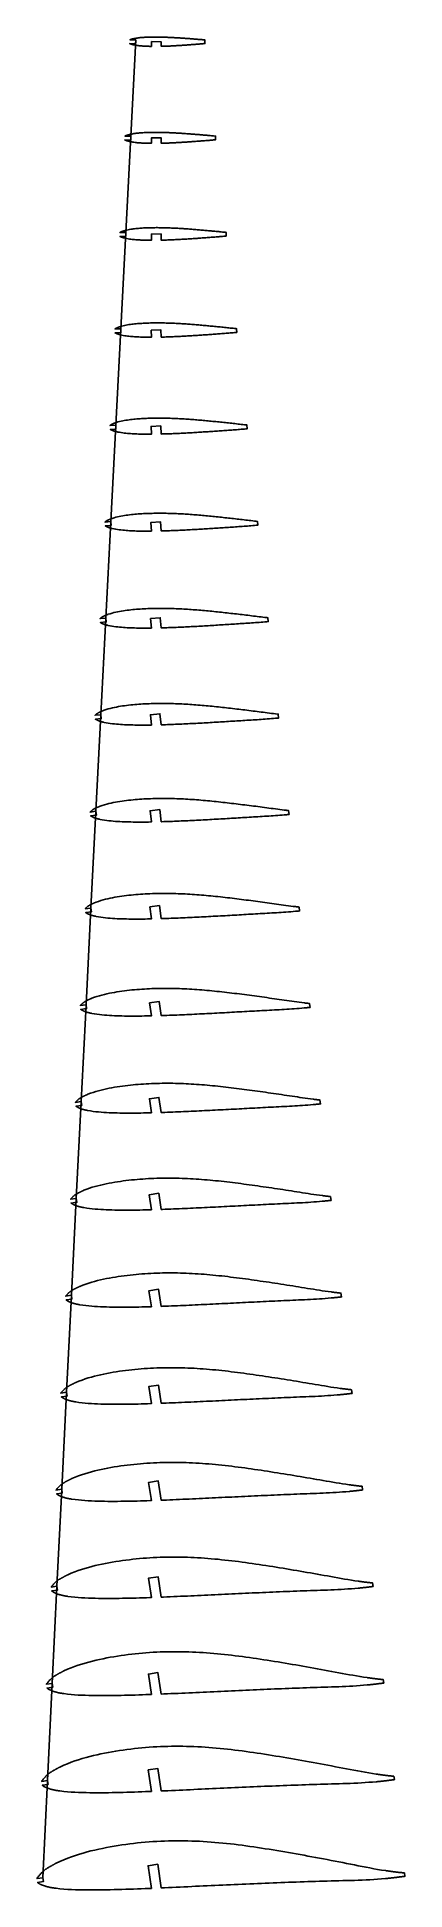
# Model space of a CAD drawing. Header units: inches. Extents: x -62 to 128, y -1 to 955.
import ezdxf

# ---------------------------------------------------------------- set-up
doc = ezdxf.new("R2010")
doc.units = ezdxf.units.IN
doc.header["$MEASUREMENT"] = 0

msp = doc.modelspace()

# ---------------------------------------------------------------- linework, layer by layer
msp.add_lwpolyline([(-58.624104, 5.383712), (-61.592474, 4.949224), (-61.592551, 4.949749), (-61.550493, 5.054383), (-61.350493, 5.404311), (-61.150493, 5.653782), (-60.950493, 5.87865), (-60.750493, 6.129447), (-60.550493, 6.377881), (-60.350493, 6.620871), (-60.150493, 6.858175), (-59.950493, 7.089553), (-59.750493, 7.315283), (-59.550493, 7.539944), (-59.350493, 7.762919), (-59.150493, 7.98202), (-58.950493, 8.195059), (-58.750493, 8.399847), (-58.550493, 8.594194), (-58.350493, 8.775913), (-58.150493, 8.946214), (-57.950493, 9.109139), (-57.750493, 9.265457), (-57.550493, 9.415919), (-57.350493, 9.561277), (-57.150493, 9.702282), (-56.950493, 9.839685), (-56.750493, 9.97424), (-56.550493, 10.106696), (-56.350493, 10.237522), (-56.150493, 10.365041), (-55.950493, 10.48919), (-55.750493, 10.610404), (-55.550493, 10.729113), (-55.350493, 10.84575), (-55.150493, 10.960749), (-54.950493, 11.074541), (-54.750493, 11.187558), (-54.550493, 11.300234), (-54.350493, 11.413001), (-54.150493, 11.52629), (-53.950493, 11.640243), (-53.750493, 11.754447), (-53.550493, 11.868678), (-53.350493, 11.982715), (-53.150493, 12.096338), (-52.950493, 12.209325), (-52.750493, 12.321457), (-52.550493, 12.432512), (-52.350493, 12.54227), (-52.150493, 12.650509), (-51.950493, 12.757011), (-51.750493, 12.861553), (-49.750493, 13.815321), (-47.750493, 14.669063), (-45.750493, 15.452178), (-43.750493, 16.181052), (-41.750493, 16.863181), (-39.750493, 17.496009), (-37.750493, 18.086711), (-35.750493, 18.637527), (-33.750493, 19.153818), (-31.750493, 19.63813), (-29.750493, 20.095248), (-27.750493, 20.523686), (-25.750493, 20.924574), (-23.750493, 21.301035), (-21.750493, 21.651973), (-19.750493, 21.982014), (-17.750493, 22.288926), (-15.750493, 22.572014), (-13.750493, 22.835922), (-11.750493, 23.077469), (-9.750493, 23.299663), (-7.750493, 23.504523), (-5.750493, 23.68524), (-3.750493, 23.84776), (-1.750493, 23.992951), (0.249507, 24.111114), (2.249507, 24.213814), (4.249507, 24.300643), (6.249507, 24.353248), (8.249507, 24.381153), (10.249507, 24.401685), (12.249507, 24.410706), (14.249507, 24.396931), (16.249507, 24.35564), (18.249507, 24.300409), (20.249507, 24.23478), (22.249507, 24.140963), (24.249507, 24.028717), (26.249507, 23.906999), (28.249507, 23.765281), (30.249507, 23.606043), (32.249507, 23.435215), (34.249507, 23.248021), (36.249507, 23.044066), (38.249507, 22.828044), (40.249507, 22.599434), (42.249507, 22.355407), (44.249507, 22.0999), (46.249507, 21.834864), (48.249507, 21.556894), (50.249507, 21.268813), (52.249507, 20.973493), (54.249507, 20.668548), (56.249507, 20.355226), (58.249507, 20.03611), (60.249507, 19.710341), (62.249507, 19.377896), (64.249507, 19.040567), (66.249507, 18.698386), (68.249507, 18.350858), (70.249507, 17.999438), (72.249507, 17.644704), (74.249507, 17.285991), (76.249507, 16.923935), (78.249507, 16.558768), (80.249507, 16.190131), (82.249507, 15.818703), (84.249507, 15.444859), (86.249507, 15.068265), (88.249507, 14.689112), (90.249507, 14.307207), (92.249507, 13.92262), (94.249507, 13.536414), (96.249507, 13.148777), (98.249507, 12.759449), (100.249507, 12.367454), (102.249507, 11.971717), (104.249507, 11.585899), (106.249507, 11.194809), (108.249507, 10.800893), (110.249507, 10.411659), (112.249507, 10.034616), (114.249507, 9.677273), (116.249507, 9.347138), (118.249507, 9.051079), (118.449507, 9.022687), (118.649507, 8.994236), (118.849507, 8.96574), (119.049507, 8.937213), (119.249507, 8.908672), (119.449507, 8.88013), (119.649507, 8.851603), (119.849507, 8.823105), (120.049507, 8.794651), (120.249507, 8.766256), (120.449507, 8.737935), (120.649507, 8.709703), (120.849507, 8.681574), (121.049507, 8.653564), (121.249507, 8.625687), (121.449507, 8.597958), (121.649507, 8.570392), (121.849507, 8.543004), (122.049507, 8.515808), (122.249507, 8.48882), (122.449507, 8.462054), (122.649507, 8.435525), (122.849507, 8.409249), (123.049507, 8.383239), (123.249507, 8.357511), (123.449507, 8.332079), (123.649507, 8.306959), (123.849507, 8.282165), (124.049507, 8.257713), (124.249507, 8.233616), (124.449507, 8.20989), (124.649507, 8.186549), (124.849507, 8.163609), (125.049507, 8.141084), (125.249507, 8.11899), (125.449507, 8.09734), (125.649507, 8.076151), (125.849507, 8.055436), (126.049507, 8.03521), (126.249507, 8.015489), (126.449507, 7.996287), (126.649507, 7.977619), (126.849507, 7.959501), (127.049507, 7.941945), (127.249507, 7.924969), (127.449507, 7.908586), (127.649507, 7.892811), (127.849507, 7.87766), (128.049507, 7.863146), (128.101118, 7.859507), (128.35524, 6.123375), (128.249507, 6.10957), (128.049507, 6.083436), (127.849507, 6.057279), (127.649507, 6.031109), (127.449507, 6.004932), (127.249507, 5.978758), (127.049507, 5.952596), (126.849507, 5.926453), (126.649507, 5.900338), (126.449507, 5.874259), (126.249507, 5.848224), (126.049507, 5.822243), (125.849507, 5.796323), (125.649507, 5.770472), (125.449507, 5.7447), (125.249507, 5.719014), (125.049507, 5.693423), (124.849507, 5.667936), (124.649507, 5.64256), (124.449507, 5.617304), (124.249507, 5.592176), (124.049507, 5.567185), (123.849507, 5.542339), (123.649507, 5.517647), (123.449507, 5.493117), (123.249507, 5.468757), (123.049507, 5.444575), (122.849507, 5.42058), (122.649507, 5.396781), (122.449507, 5.373186), (122.249507, 5.349803), (122.049507, 5.32664), (121.849507, 5.303706), (121.649507, 5.28101), (121.449507, 5.258559), (121.249507, 5.236362), (121.049507, 5.214427), (120.849507, 5.192763), (120.649507, 5.171379), (120.449507, 5.150282), (120.249507, 5.12948), (120.049507, 5.108983), (119.849507, 5.088799), (119.649507, 5.068936), (119.449507, 5.049402), (119.249507, 5.030206), (119.049507, 5.011356), (118.849507, 4.992861), (118.649507, 4.974728), (118.449507, 4.956967), (118.249507, 4.939586), (116.249507, 4.779317), (114.249507, 4.627294), (112.249507, 4.484176), (110.249507, 4.352256), (108.249507, 4.233828), (106.249507, 4.131183), (104.249507, 4.046617), (102.249507, 3.982564), (100.249507, 3.941395), (98.249507, 3.897923), (96.249507, 3.85008), (94.249507, 3.800426), (92.249507, 3.749596), (90.249507, 3.697115), (88.249507, 3.642697), (86.249507, 3.58602), (84.249507, 3.527344), (82.249507, 3.467132), (80.249507, 3.405282), (78.249507, 3.34176), (76.249507, 3.276715), (74.249507, 3.210117), (72.249507, 3.141856), (70.249507, 3.071846), (68.249507, 2.999819), (66.249507, 2.926015), (64.249507, 2.850899), (62.249507, 2.77447), (60.249507, 2.696619), (58.249507, 2.617555), (56.249507, 2.537328), (54.249507, 2.45583), (52.249507, 2.373195), (50.249507, 2.289499), (48.249507, 2.204629), (46.249507, 2.118693), (44.249507, 2.031804), (42.249507, 1.943869), (40.249507, 1.854933), (38.249507, 1.765094), (36.249507, 1.674105), (34.249507, 1.58216), (32.249507, 1.489848), (30.249507, 1.397524), (28.249507, 1.304929), (26.249507, 1.211947), (24.249507, 1.118439), (22.249507, 1.024326), (20.249507, 0.929965), (18.249507, 0.835692), (16.249507, 0.741116), (14.249507, 0.646745), (12.249507, 0.553422), (10.249507, 0.461351), (8.249507, 0.370142), (6.249507, 0.279528), (4.249507, 0.188914), (2.510467, 0.110489), (0.726868, 12.295818), (-4.220415, 11.571671), (-2.511032, -0.106628), (-3.750493, -0.158097), (-5.750493, -0.239353), (-7.750493, -0.318869), (-9.750493, -0.396355), (-11.750493, -0.470118), (-13.750493, -0.540478), (-15.750493, -0.607304), (-17.750493, -0.668859), (-19.750493, -0.726762), (-21.750493, -0.779013), (-23.750493, -0.823553), (-25.750493, -0.863187), (-27.750493, -0.893412), (-29.750493, -0.918295), (-31.750493, -0.934657), (-33.750493, -0.933526), (-35.750493, -0.922633), (-37.750493, -0.903798), (-39.750493, -0.861006), (-41.750493, -0.805124), (-43.750493, -0.729746), (-45.750493, -0.629191), (-47.750493, -0.488845), (-49.750493, -0.299422), (-51.750493, -0.06404), (-51.950493, -0.040821), (-52.150493, -0.017603), (-52.350493, 0.005783), (-52.550493, 0.029508), (-52.750493, 0.053743), (-52.950493, 0.078657), (-53.150493, 0.104422), (-53.350493, 0.131208), (-53.550493, 0.159184), (-53.750493, 0.188523), (-53.950493, 0.219393), (-54.150493, 0.251974), (-54.350493, 0.286991), (-54.550493, 0.324687), (-54.750493, 0.364855), (-54.950493, 0.407285), (-55.150493, 0.45177), (-55.350493, 0.498101), (-55.550493, 0.546071), (-55.750493, 0.59547), (-55.950493, 0.646091), (-56.150493, 0.697725), (-56.350493, 0.750165), (-56.550493, 0.803524), (-56.750493, 0.859096), (-56.950493, 0.91693), (-57.150493, 0.976901), (-57.350493, 1.038882), (-57.550493, 1.102746), (-57.750493, 1.168366), (-57.950493, 1.235615), (-58.150493, 1.304367), (-58.350493, 1.374494), (-58.550493, 1.44552), (-58.750493, 1.517772), (-58.950493, 1.592144), (-59.150493, 1.669527), (-59.350493, 1.750813), (-59.550493, 1.836896), (-59.750493, 1.928667), (-59.950493, 2.026287), (-60.150493, 2.129067), (-60.350493, 2.240205), (-60.550493, 2.363226), (-60.750493, 2.501654), (-60.950493, 2.65697), (-61.150493, 2.815882), (-61.302739, 2.969785), (-61.302662, 2.96926), (-58.334292, 3.403748), (-58.624104, 5.383712), (-56.203975, 55.515696), (-59.170535, 55.069022), (-59.170681, 55.069989), (-59.150976, 55.11648), (-58.95887, 55.449848), (-58.766765, 55.689497), (-58.57466, 55.904882), (-58.382555, 56.143025), (-58.190449, 56.378087), (-57.998344, 56.607316), (-57.806239, 56.830883), (-57.614134, 57.048728), (-57.422028, 57.261131), (-57.229923, 57.472282), (-57.037818, 57.68165), (-56.845712, 57.887269), (-56.653607, 58.087174), (-56.461502, 58.279331), (-56.269397, 58.461744), (-56.077291, 58.632454), (-55.885186, 58.792597), (-55.693081, 58.945887), (-55.500976, 59.093047), (-55.30887, 59.234756), (-55.116765, 59.371703), (-54.92466, 59.504575), (-54.732555, 59.634061), (-54.540449, 59.760849), (-54.348344, 59.885626), (-54.156239, 60.00884), (-53.964134, 60.128991), (-53.772028, 60.246012), (-53.579923, 60.36028), (-53.387818, 60.472176), (-53.195712, 60.582079), (-53.003607, 60.690367), (-52.811502, 60.79742), (-52.619397, 60.903632), (-52.427291, 61.009477), (-52.235186, 61.115364), (-52.043081, 61.221689), (-51.850976, 61.328578), (-51.65887, 61.435658), (-51.466765, 61.542725), (-51.27466, 61.649578), (-51.082555, 61.756018), (-50.890449, 61.861843), (-50.698344, 61.966854), (-50.506239, 62.07085), (-50.314134, 62.173631), (-50.122028, 62.274996), (-49.929923, 62.374746), (-49.737818, 62.47268), (-47.816765, 63.366902), (-45.895712, 64.166947), (-43.97466, 64.89907), (-42.053607, 65.579955), (-40.132555, 66.216268), (-38.211502, 66.805818), (-36.290449, 67.355666), (-34.369397, 67.867986), (-32.448344, 68.347513), (-30.527291, 68.796934), (-28.606239, 69.220381), (-26.685186, 69.61663), (-24.764134, 69.987291), (-22.843081, 70.335154), (-20.922028, 70.65917), (-19.000976, 70.963467), (-17.079923, 71.245837), (-15.15887, 71.505975), (-13.237818, 71.748206), (-11.316765, 71.969554), (-9.395712, 72.172824), (-7.47466, 72.359759), (-5.553607, 72.524159), (-3.632555, 72.671941), (-1.711502, 72.803735), (0.209551, 72.910264), (2.130603, 73.002281), (4.051656, 73.079702), (5.972709, 73.125654), (7.893761, 73.148816), (9.814814, 73.164996), (11.735866, 73.170385), (13.656919, 73.154786), (15.577972, 73.113865), (17.499024, 73.060033), (19.420077, 72.996512), (21.34113, 72.90708), (23.262182, 72.800642), (25.183235, 72.68537), (27.104288, 72.551686), (29.02534, 72.401886), (30.946393, 72.241401), (32.867445, 72.065755), (34.788498, 71.874669), (36.709551, 71.67242), (38.630603, 71.458503), (40.551656, 71.230391), (42.472709, 70.991709), (44.393761, 70.744235), (46.314814, 70.48484), (48.235866, 70.216047), (50.156919, 69.940552), (52.077972, 69.656156), (53.999024, 69.364032), (55.920077, 69.066517), (57.84113, 68.762827), (59.762182, 68.453007), (61.683235, 68.138583), (63.604288, 67.819649), (65.52534, 67.495767), (67.446393, 67.168262), (69.367445, 66.837598), (71.288498, 66.50326), (73.209551, 66.165818), (75.130603, 65.825474), (77.051656, 65.481915), (78.972709, 65.135762), (80.893761, 64.787346), (82.814814, 64.436336), (84.735866, 64.082943), (86.656919, 63.726995), (88.577972, 63.368559), (90.499024, 63.008576), (92.420077, 62.647212), (94.34113, 62.284246), (96.262182, 61.91879), (98.183235, 61.549877), (100.104288, 61.189881), (102.02534, 60.82501), (103.946393, 60.457524), (105.867445, 60.094266), (107.788498, 59.742065), (109.709551, 59.407758), (111.630603, 59.098172), (113.551656, 58.819554), (113.743761, 58.792799), (113.935866, 58.765989), (114.127972, 58.739139), (114.320077, 58.712261), (114.512182, 58.685369), (114.704288, 58.658478), (114.896393, 58.631599), (115.088498, 58.604747), (115.280603, 58.577936), (115.472709, 58.551178), (115.664814, 58.524487), (115.856919, 58.497877), (116.049024, 58.471362), (116.24113, 58.444954), (116.433235, 58.418667), (116.62534, 58.392515), (116.817445, 58.366512), (117.009551, 58.34067), (117.201656, 58.315003), (117.393761, 58.289525), (117.585866, 58.264249), (117.777972, 58.239189), (117.970077, 58.214359), (118.162182, 58.18977), (118.354288, 58.165438), (118.546393, 58.141376), (118.738498, 58.117596), (118.930603, 58.094113), (119.122709, 58.070941), (119.314814, 58.048093), (119.506919, 58.025582), (119.699024, 58.003423), (119.89113, 57.981629), (120.083235, 57.960213), (120.27534, 57.93919), (120.467445, 57.918573), (120.659551, 57.898374), (120.851656, 57.878608), (121.043761, 57.859287), (121.235866, 57.840426), (121.427972, 57.822037), (121.620077, 57.804136), (121.812182, 57.786734), (122.004288, 57.769847), (122.196393, 57.753487), (122.388498, 57.737668), (122.580603, 57.722404), (122.598615, 57.721002), (122.864782, 55.953261), (122.772709, 55.941417), (122.580603, 55.916695), (122.388498, 55.891966), (122.196393, 55.867238), (122.004288, 55.842519), (121.812182, 55.817816), (121.620077, 55.793138), (121.427972, 55.768493), (121.235866, 55.743887), (121.043761, 55.719329), (120.851656, 55.694826), (120.659551, 55.670386), (120.467445, 55.646018), (120.27534, 55.621728), (120.083235, 55.597523), (119.89113, 55.573411), (119.699024, 55.5494), (119.506919, 55.525498), (119.314814, 55.501712), (119.122709, 55.47805), (118.930603, 55.454521), (118.738498, 55.43113), (118.546393, 55.407887), (118.354288, 55.3848), (118.162182, 55.361875), (117.970077, 55.33912), (117.777972, 55.316544), (117.585866, 55.294153), (117.393761, 55.271956), (117.201656, 55.249959), (117.009551, 55.22817), (116.817445, 55.206597), (116.62534, 55.185248), (116.433235, 55.16413), (116.24113, 55.143251), (116.049024, 55.122618), (115.856919, 55.10224), (115.664814, 55.082123), (115.472709, 55.062275), (115.280603, 55.042704), (115.088498, 55.023417), (114.896393, 55.004423), (114.704288, 54.985728), (114.512182, 54.967341), (114.320077, 54.949268), (114.127972, 54.931519), (113.935866, 54.914099), (113.743761, 54.897017), (113.551656, 54.88028), (111.630603, 54.725228), (109.709551, 54.577718), (107.788498, 54.438351), (105.867445, 54.309206), (103.946393, 54.192372), (102.02534, 54.089936), (100.104288, 54.003993), (98.183235, 53.936794), (96.262182, 53.890528), (94.34113, 53.842219), (92.420077, 53.789994), (90.499024, 53.736186), (88.577972, 53.681386), (86.656919, 53.625157), (84.735866, 53.567213), (82.814814, 53.507265), (80.893761, 53.445551), (78.972709, 53.38253), (77.051656, 53.318085), (75.130603, 53.252173), (73.209551, 53.184932), (71.288498, 53.116348), (69.367445, 53.046313), (67.446393, 52.97474), (65.52534, 52.901476), (63.604288, 52.826674), (61.683235, 52.750762), (59.762182, 52.67375), (57.84113, 52.595603), (55.920077, 52.516408), (53.999024, 52.436276), (52.077972, 52.355104), (50.156919, 52.273005), (48.235866, 52.190082), (46.314814, 52.106205), (44.393761, 52.021556), (42.472709, 51.93619), (40.551656, 51.849994), (38.630603, 51.763011), (36.709551, 51.675372), (34.788498, 51.586899), (32.867445, 51.49774), (30.946393, 51.408433), (29.02534, 51.319385), (27.104288, 51.230227), (25.183235, 51.140893), (23.262182, 51.051291), (21.34113, 50.961353), (19.420077, 50.871426), (17.499024, 50.781841), (15.577972, 50.692205), (13.656919, 50.602983), (11.735866, 50.514997), (9.814814, 50.428396), (7.893761, 50.342895), (5.972709, 50.258207), (4.051656, 50.173834), (2.51211, 50.106731), (0.764098, 61.716064), (-4.18017, 60.971608), (-2.512803, 49.897874), (-3.632555, 49.853714), (-5.553607, 49.779666), (-7.47466, 49.707261), (-9.395712, 49.63727), (-11.316765, 49.571227), (-13.237818, 49.508748), (-15.15887, 49.45002), (-17.079923, 49.396543), (-19.000976, 49.34694), (-20.922028, 49.303363), (-22.843081, 49.267505), (-24.764134, 49.236733), (-26.685186, 49.215092), (-28.606239, 49.198832), (-30.527291, 49.191425), (-32.448344, 49.201165), (-34.369397, 49.220794), (-36.290449, 49.249025), (-38.211502, 49.300292), (-40.132555, 49.364837), (-42.053607, 49.449022), (-43.97466, 49.558156), (-45.895712, 49.705376), (-47.816765, 49.900909), (-49.737818, 50.141419), (-49.929923, 50.165352), (-50.122028, 50.189316), (-50.314134, 50.213467), (-50.506239, 50.237961), (-50.698344, 50.262952), (-50.890449, 50.288598), (-51.082555, 50.315053), (-51.27466, 50.342473), (-51.466765, 50.371014), (-51.65887, 50.400831), (-51.850976, 50.43208), (-52.043081, 50.464923), (-52.235186, 50.500021), (-52.427291, 50.537597), (-52.619397, 50.577461), (-52.811502, 50.61944), (-53.003607, 50.663426), (-53.195712, 50.70923), (-53.387818, 50.756646), (-53.579923, 50.805472), (-53.772028, 50.855503), (-53.964134, 50.906537), (-54.156239, 50.958368), (-54.348344, 51.011089), (-54.540449, 51.065904), (-54.732555, 51.122879), (-54.92466, 51.181903), (-55.116765, 51.242866), (-55.30887, 51.305655), (-55.500976, 51.370161), (-55.693081, 51.43627), (-55.885186, 51.503865), (-56.077291, 51.572852), (-56.269397, 51.642835), (-56.461502, 51.714145), (-56.653607, 51.787627), (-56.845712, 51.864089), (-57.037818, 51.944301), (-57.229923, 52.0291), (-57.422028, 52.119325), (-57.614134, 52.215151), (-57.806239, 52.315975), (-57.998344, 52.424735), (-58.190449, 52.544796), (-58.382555, 52.679755), (-58.57466, 52.831013), (-58.766765, 52.986379), (-58.872607, 53.090348), (-58.872462, 53.089381), (-55.905901, 53.536054), (-56.203975, 55.515696), (-53.766805, 105.624429), (-56.731964, 105.168544), (-56.732023, 105.168922), (-56.552901, 105.474678), (-56.368691, 105.704503), (-56.18448, 105.910454), (-56.00027, 106.13617), (-55.816059, 106.358152), (-55.631849, 106.573963), (-55.447638, 106.784153), (-55.263428, 106.988826), (-55.079217, 107.188263), (-54.895007, 107.386287), (-54.710796, 107.582443), (-54.526586, 107.774978), (-54.342375, 107.962137), (-54.158165, 108.142037), (-53.973954, 108.312865), (-53.789744, 108.472882), (-53.605533, 108.62315), (-53.421322, 108.767068), (-53.237112, 108.905314), (-53.052901, 109.038502), (-52.868691, 109.167258), (-52.68448, 109.292209), (-52.50027, 109.413982), (-52.316059, 109.533204), (-52.131849, 109.650504), (-51.947638, 109.766307), (-51.763428, 109.879283), (-51.579217, 109.989358), (-51.395007, 110.096859), (-51.210796, 110.202117), (-51.026586, 110.305459), (-50.842375, 110.407216), (-50.658165, 110.507715), (-50.473954, 110.607314), (-50.289744, 110.706523), (-50.105533, 110.805732), (-49.921322, 110.905296), (-49.737112, 111.005333), (-49.552901, 111.105504), (-49.368691, 111.205624), (-49.18448, 111.305514), (-49.00027, 111.404992), (-48.816059, 111.503878), (-48.631849, 111.601989), (-48.447638, 111.699146), (-48.263428, 111.795168), (-48.079217, 111.889873), (-47.895007, 111.98308), (-47.710796, 112.07461), (-45.868691, 112.911085), (-44.026586, 113.659077), (-42.18448, 114.341858), (-40.342375, 114.976334), (-38.50027, 115.568383), (-36.658165, 116.116159), (-34.816059, 116.626596), (-32.973954, 117.101796), (-31.131849, 117.545905), (-29.289744, 117.961732), (-27.447638, 118.352792), (-25.605533, 118.718108), (-23.763428, 119.059726), (-21.921322, 119.38012), (-20.079217, 119.678288), (-18.237112, 119.957887), (-16.395007, 120.216736), (-14.552901, 120.454891), (-12.710796, 120.67637), (-10.868691, 120.878396), (-9.026586, 121.063576), (-7.18448, 121.233395), (-5.342375, 121.382233), (-3.50027, 121.515961), (-1.658165, 121.634989), (0.183941, 121.730456), (2.026046, 121.812336), (3.868151, 121.880839), (5.710256, 121.920515), (7.552362, 121.939233), (9.394467, 121.951352), (11.236572, 121.953379), (13.078678, 121.93615), (14.920783, 121.895702), (16.762888, 121.843333), (18.604993, 121.781962), (20.447099, 121.696858), (22.289204, 121.596115), (24.131309, 121.487153), (25.973414, 121.361303), (27.81552, 121.220682), (29.657625, 121.070244), (31.49973, 120.905803), (33.341835, 120.727192), (35.183941, 120.538283), (37.026046, 120.338593), (38.868151, 120.125882), (40.710256, 119.90347), (42.552362, 119.672974), (44.394467, 119.43153), (46.236572, 119.181373), (48.078678, 118.925032), (49.920783, 118.660486), (51.762888, 118.388833), (53.604993, 118.11218), (55.447099, 117.829812), (57.289204, 117.541834), (59.131309, 117.249527), (60.973414, 116.953042), (62.81552, 116.651987), (64.657625, 116.347572), (66.49973, 116.040151), (68.341835, 115.729348), (70.183941, 115.415672), (72.026046, 115.099295), (73.868151, 114.779949), (75.710256, 114.4582), (77.552362, 114.134334), (79.394467, 113.808027), (81.236572, 113.479506), (83.078678, 113.148622), (84.920783, 112.815435), (86.762888, 112.480772), (88.604993, 112.144781), (90.447099, 111.807272), (92.289204, 111.467446), (94.131309, 111.124436), (95.973414, 110.789391), (97.81552, 110.449853), (99.657625, 110.107904), (101.49973, 109.769748), (103.341835, 109.441572), (105.183941, 109.129568), (107.026046, 108.839911), (108.868151, 108.578262), (109.052362, 108.553101), (109.236572, 108.52789), (109.420783, 108.502642), (109.604993, 108.47737), (109.789204, 108.452086), (109.973414, 108.426801), (110.157625, 108.401528), (110.341835, 108.37628), (110.526046, 108.351068), (110.710256, 108.325905), (110.894467, 108.300802), (111.078678, 108.275773), (111.262888, 108.250829), (111.447099, 108.225983), (111.631309, 108.201246), (111.81552, 108.176632), (111.99973, 108.152151), (112.183941, 108.127817), (112.368151, 108.103642), (112.552362, 108.079638), (112.736572, 108.055817), (112.920783, 108.032191), (113.104993, 108.008772), (113.289204, 107.985574), (113.473414, 107.962606), (113.657625, 107.939882), (113.841835, 107.917414), (114.026046, 107.895215), (114.210256, 107.873298), (114.394467, 107.851674), (114.578678, 107.830356), (114.762888, 107.809357), (114.947099, 107.788689), (115.131309, 107.768364), (115.31552, 107.748396), (115.49973, 107.728796), (115.683941, 107.709576), (115.868151, 107.690747), (116.052362, 107.672323), (116.236572, 107.654314), (116.420783, 107.636735), (116.604993, 107.619597), (116.789204, 107.602912), (116.973414, 107.586695), (117.111697, 107.574834), (117.388376, 105.775261), (117.341835, 105.76937), (117.157625, 105.746054), (116.973414, 105.722745), (116.789204, 105.69945), (116.604993, 105.676175), (116.420783, 105.65293), (116.236572, 105.62972), (116.052362, 105.606552), (115.868151, 105.583434), (115.683941, 105.560374), (115.49973, 105.537377), (115.31552, 105.514451), (115.131309, 105.491601), (114.947099, 105.468835), (114.762888, 105.44616), (114.578678, 105.423582), (114.394467, 105.401109), (114.210256, 105.378748), (114.026046, 105.356507), (113.841835, 105.334392), (113.657625, 105.31241), (113.473414, 105.290569), (113.289204, 105.268876), (113.104993, 105.247338), (112.920783, 105.225961), (112.736572, 105.204752), (112.552362, 105.183719), (112.368151, 105.162867), (112.183941, 105.142204), (111.99973, 105.121736), (111.81552, 105.101471), (111.631309, 105.081416), (111.447099, 105.061576), (111.262888, 105.04196), (111.078678, 105.022574), (110.894467, 105.003425), (110.710256, 104.98452), (110.526046, 104.965865), (110.341835, 104.947468), (110.157625, 104.929335), (109.973414, 104.911474), (109.789204, 104.893891), (109.604993, 104.876594), (109.420783, 104.859588), (109.236572, 104.842881), (109.052362, 104.82648), (108.868151, 104.810392), (107.026046, 104.660647), (105.183941, 104.517773), (103.341835, 104.382313), (101.49973, 104.256142), (99.657625, 104.141156), (97.81552, 104.039244), (95.973414, 103.952312), (94.131309, 103.882434), (92.289204, 103.831624), (90.447099, 103.779016), (88.604993, 103.722924), (86.762888, 103.665465), (84.920783, 103.607185), (83.078678, 103.547686), (81.236572, 103.486684), (79.394467, 103.423916), (77.552362, 103.359605), (75.710256, 103.294202), (73.868151, 103.227577), (72.026046, 103.159676), (70.183941, 103.09063), (68.341835, 103.020441), (66.49973, 102.948999), (64.657625, 102.876219), (62.81552, 102.802051), (60.973414, 102.726573), (59.131309, 102.650175), (57.289204, 102.572876), (55.447099, 102.494709), (53.604993, 102.41565), (51.762888, 102.335866), (49.920783, 102.255259), (48.078678, 102.173919), (46.236572, 102.091976), (44.394467, 102.009287), (42.552362, 101.926098), (40.710256, 101.842412), (38.868151, 101.758096), (37.026046, 101.673196), (35.183941, 101.587866), (33.341835, 101.501998), (31.49973, 101.415694), (29.657625, 101.329446), (27.81552, 101.243702), (25.973414, 101.158001), (24.131309, 101.072315), (22.289204, 100.986601), (20.447099, 100.900801), (18.604993, 100.815249), (16.762888, 100.730273), (14.920783, 100.645479), (13.078678, 100.561288), (11.236572, 100.478504), (9.394467, 100.397221), (7.552362, 100.317255), (5.710256, 100.238301), (3.868151, 100.15995), (2.513547, 100.102951), (0.815955, 111.144403), (-4.125977, 110.384595), (-2.514377, 99.902449), (-3.50027, 99.865635), (-5.342375, 99.798468), (-7.18448, 99.732847), (-9.026586, 99.669986), (-10.868691, 99.611268), (-12.710796, 99.556251), (-14.552901, 99.505172), (-16.395007, 99.459307), (-18.237112, 99.417512), (-20.079217, 99.382064), (-21.921322, 99.354319), (-23.763428, 99.331809), (-25.605533, 99.318146), (-27.447638, 99.309881), (-29.289744, 99.310746), (-31.131849, 99.328384), (-32.973954, 99.355995), (-34.816059, 99.392789), (-36.658165, 99.451694), (-38.50027, 99.524009), (-40.342375, 99.616034), (-42.18448, 99.732714), (-44.026586, 99.885789), (-45.868691, 100.086315), (-47.710796, 100.330768), (-47.895007, 100.35528), (-48.079217, 100.379854), (-48.263428, 100.404631), (-48.447638, 100.429753), (-48.631849, 100.455361), (-48.816059, 100.481597), (-49.00027, 100.508602), (-49.18448, 100.536517), (-49.368691, 100.565485), (-49.552901, 100.595646), (-49.737112, 100.627142), (-49.921322, 100.66012), (-50.105533, 100.69518), (-50.289744, 100.732523), (-50.473954, 100.771978), (-50.658165, 100.813406), (-50.842375, 100.85679), (-51.026586, 100.901958), (-51.210796, 100.948711), (-51.395007, 100.99685), (-51.579217, 101.046176), (-51.763428, 101.096491), (-51.947638, 101.147594), (-52.131849, 101.199557), (-52.316059, 101.253496), (-52.50027, 101.309494), (-52.68448, 101.367455), (-52.868691, 101.427282), (-53.052901, 101.488878), (-53.237112, 101.552148), (-53.421322, 101.616993), (-53.605533, 101.683302), (-53.789744, 101.751017), (-53.973954, 101.819812), (-54.158165, 101.890021), (-54.342375, 101.962446), (-54.526586, 102.037811), (-54.710796, 102.116773), (-54.895007, 102.200115), (-55.079217, 102.288625), (-55.263428, 102.382486), (-55.447638, 102.481181), (-55.631849, 102.587399), (-55.816059, 102.704344), (-56.00027, 102.83567), (-56.18448, 102.9827), (-56.368691, 103.134296), (-56.427983, 103.191393), (-56.427925, 103.191015), (-53.462766, 103.6469), (-53.766805, 105.624429), (-51.312285, 155.708675), (-54.276513, 155.246776), (-54.276573, 155.247158), (-54.133616, 155.478689), (-53.957301, 155.698688), (-53.780985, 155.895256), (-53.604669, 156.10877), (-53.428353, 156.317967), (-53.252038, 156.520702), (-53.075722, 156.717874), (-52.899406, 156.909737), (-52.72309, 157.096572), (-52.546774, 157.28185), (-52.370459, 157.465188), (-52.194143, 157.645035), (-52.017827, 157.819837), (-51.841511, 157.987855), (-51.665195, 158.147449), (-51.48888, 158.297087), (-51.312564, 158.437763), (-51.136248, 158.572571), (-50.959932, 158.70215), (-50.783616, 158.827048), (-50.607301, 158.947832), (-50.430985, 159.065072), (-50.254669, 159.179338), (-50.078353, 159.291198), (-49.902038, 159.401221), (-49.725722, 159.509814), (-49.549406, 159.615807), (-49.37309, 159.719118), (-49.196774, 159.82003), (-49.020459, 159.918824), (-48.844143, 160.015782), (-48.667827, 160.111185), (-48.491511, 160.205315), (-48.315195, 160.298493), (-48.13888, 160.391264), (-47.962564, 160.483992), (-47.786248, 160.577002), (-47.609932, 160.670397), (-47.433616, 160.763873), (-47.257301, 160.857267), (-47.080985, 160.950414), (-46.904669, 161.043152), (-46.728353, 161.135319), (-46.552038, 161.226753), (-46.375722, 161.317291), (-46.199406, 161.40677), (-46.02309, 161.495028), (-45.846774, 161.581903), (-45.670459, 161.667232), (-43.907301, 162.447761), (-42.144143, 163.145343), (-40.380985, 163.780432), (-38.617827, 164.37008), (-36.854669, 164.919417), (-35.091511, 165.426923), (-33.328353, 165.899389), (-31.565195, 166.338846), (-29.802038, 166.748885), (-28.03888, 167.132414), (-26.275722, 167.492371), (-24.512564, 167.82801), (-22.749406, 168.141768), (-20.986248, 168.435822), (-19.22309, 168.709218), (-17.459932, 168.965162), (-15.696774, 169.201512), (-13.933616, 169.418653), (-12.170459, 169.620305), (-10.407301, 169.803885), (-8.644143, 169.97181), (-6.880985, 170.125322), (-5.117827, 170.259352), (-3.354669, 170.37971), (-1.591511, 170.486602), (0.171647, 170.571581), (1.934805, 170.643868), (3.697962, 170.703946), (5.46112, 170.737721), (7.224278, 170.752294), (8.987436, 170.760643), (10.750594, 170.759577), (12.513752, 170.740912), (14.27691, 170.701043), (16.040068, 170.650201), (17.803226, 170.591018), (19.566384, 170.510187), (21.329541, 170.415024), (23.092699, 170.312238), (24.855857, 170.194022), (26.619015, 170.062321), (28.382173, 169.921633), (30.145331, 169.768057), (31.908489, 169.601523), (33.671647, 169.425525), (35.434805, 169.239596), (37.197962, 169.041768), (38.96112, 168.835072), (40.724278, 168.620971), (42.487436, 168.396852), (44.250594, 168.164683), (46.013752, 167.926823), (47.77691, 167.681428), (49.540068, 167.429521), (51.303226, 167.172989), (53.066384, 166.911184), (54.829541, 166.644269), (56.592699, 166.373291), (58.355857, 166.098452), (60.119015, 165.819411), (61.882173, 165.53726), (63.645331, 165.252254), (65.408489, 164.964146), (67.171647, 164.673387), (68.934805, 164.380123), (70.697962, 164.084124), (72.46112, 163.785906), (74.224278, 163.485713), (75.987436, 163.183228), (77.750594, 162.878693), (79.513752, 162.571978), (81.27691, 162.263138), (83.040068, 161.952893), (84.803226, 161.641372), (86.566384, 161.328418), (88.329541, 161.013313), (90.092699, 160.695285), (91.855857, 160.38432), (93.619015, 160.069229), (95.382173, 159.751922), (97.145331, 159.437997), (98.908489, 159.133026), (100.671647, 158.842591), (102.434805, 158.572247), (104.197962, 158.327093), (104.374278, 158.303483), (104.550594, 158.279829), (104.72691, 158.256141), (104.903226, 158.232432), (105.079541, 158.208711), (105.255857, 158.18499), (105.432173, 158.161281), (105.608489, 158.137593), (105.784805, 158.113938), (105.96112, 158.090326), (106.137436, 158.06677), (106.313752, 158.04328), (106.490068, 158.019866), (106.666384, 157.996541), (106.842699, 157.973314), (107.019015, 157.950197), (107.195331, 157.927201), (107.371647, 157.904337), (107.547962, 157.881616), (107.724278, 157.859049), (107.900594, 157.836646), (108.07691, 157.81442), (108.253226, 157.79238), (108.429541, 157.770538), (108.605857, 157.748904), (108.782173, 157.727489), (108.958489, 157.706304), (109.134805, 157.685362), (109.31112, 157.664673), (109.487436, 157.644249), (109.663752, 157.6241), (109.840068, 157.60424), (110.016384, 157.584678), (110.192699, 157.565427), (110.369015, 157.546497), (110.545331, 157.527901), (110.721647, 157.509646), (110.897962, 157.491744), (111.074278, 157.474207), (111.250594, 157.457045), (111.42691, 157.44027), (111.603226, 157.423893), (111.639798, 157.420547), (111.925143, 155.589345), (111.779541, 155.571243), (111.603226, 155.549339), (111.42691, 155.52746), (111.250594, 155.505613), (111.074278, 155.483803), (110.897962, 155.462038), (110.721647, 155.440324), (110.545331, 155.418667), (110.369015, 155.397074), (110.192699, 155.375549), (110.016384, 155.354098), (109.840068, 155.332728), (109.663752, 155.311445), (109.487436, 155.290257), (109.31112, 155.269169), (109.134805, 155.248188), (108.958489, 155.227321), (108.782173, 155.206574), (108.605857, 155.185955), (108.429541, 155.165469), (108.253226, 155.145122), (108.07691, 155.124922), (107.900594, 155.104873), (107.724278, 155.084982), (107.547962, 155.065255), (107.371647, 155.045697), (107.195331, 155.026316), (107.019015, 155.007118), (106.842699, 154.988108), (106.666384, 154.969293), (106.490068, 154.950678), (106.313752, 154.932272), (106.137436, 154.914078), (105.96112, 154.896105), (105.784805, 154.878357), (105.608489, 154.860841), (105.432173, 154.843563), (105.255857, 154.82653), (105.079541, 154.809747), (104.903226, 154.793222), (104.72691, 154.776959), (104.550594, 154.760965), (104.374278, 154.745247), (104.197962, 154.729811), (102.434805, 154.585465), (100.671647, 154.447349), (98.908489, 154.315951), (97.145331, 154.192954), (95.382173, 154.08007), (93.619015, 153.978999), (91.855857, 153.891465), (90.092699, 153.819373), (88.329541, 153.764571), (86.566384, 153.708203), (84.803226, 153.64876), (83.040068, 153.588153), (81.27691, 153.526885), (79.513752, 153.464594), (77.750594, 153.400999), (75.987436, 153.335865), (74.224278, 153.269396), (72.46112, 153.202038), (70.697962, 153.133645), (68.934805, 153.064158), (67.171647, 152.9937), (65.408489, 152.922284), (63.645331, 152.849803), (61.882173, 152.776171), (60.119015, 152.701436), (58.355857, 152.625602), (56.592699, 152.549028), (54.829541, 152.471737), (53.066384, 152.393828), (51.303226, 152.315173), (49.540068, 152.235988), (47.77691, 152.156183), (46.013752, 152.075827), (44.250594, 151.995073), (42.487436, 151.913764), (40.724278, 151.832208), (38.96112, 151.750359), (37.197962, 151.668066), (35.434805, 151.585375), (33.671647, 151.502467), (31.908489, 151.419292), (30.145331, 151.335912), (28.382173, 151.252774), (26.619015, 151.170367), (24.855857, 151.088139), (23.092699, 151.006105), (21.329541, 150.924261), (19.566384, 150.84256), (17.803226, 150.761326), (16.040068, 150.680878), (14.27691, 150.600827), (12.513752, 150.521551), (10.750594, 150.443832), (8.987436, 150.367717), (7.224278, 150.293112), (5.46112, 150.219698), (3.697962, 150.14715), (2.514721, 150.099143), (0.881475, 160.580475), (-4.058906, 159.810644), (-2.515696, 149.907117), (-3.354669, 149.877558), (-5.117827, 149.816941), (-6.880985, 149.757778), (-8.644143, 149.701683), (-10.407301, 149.649894), (-12.170459, 149.60192), (-13.933616, 149.558041), (-15.696774, 149.519326), (-17.459932, 149.484842), (-19.22309, 149.456981), (-20.986248, 149.43678), (-22.749406, 149.421932), (-24.512564, 149.415639), (-26.275722, 149.414741), (-28.03888, 149.423195), (-29.802038, 149.448019), (-31.565195, 149.482859), (-33.328353, 149.527384), (-35.091511, 149.593092), (-36.854669, 149.672283), (-38.617827, 149.771178), (-40.380985, 149.894373), (-42.144143, 150.052282), (-43.907301, 150.256686), (-45.670459, 150.503897), (-45.846774, 150.528853), (-46.02309, 150.5539), (-46.199406, 150.579165), (-46.375722, 150.604775), (-46.552038, 150.630858), (-46.728353, 150.657544), (-46.904669, 150.684958), (-47.080985, 150.71323), (-47.257301, 150.742488), (-47.433616, 150.772858), (-47.609932, 150.80447), (-47.786248, 150.837456), (-47.962564, 150.872357), (-48.13888, 150.909354), (-48.315195, 150.948296), (-48.491511, 150.989071), (-48.667827, 151.031749), (-48.844143, 151.076175), (-49.020459, 151.122155), (-49.196774, 151.169494), (-49.37309, 151.218), (-49.549406, 151.267477), (-49.725722, 151.317733), (-49.902038, 151.368815), (-50.078353, 151.421761), (-50.254669, 151.476666), (-50.430985, 151.533446), (-50.607301, 151.59202), (-50.783616, 151.652305), (-50.959932, 151.714218), (-51.136248, 151.777674), (-51.312564, 151.842569), (-51.48888, 151.908877), (-51.665195, 151.976339), (-51.841511, 152.045292), (-52.017827, 152.116492), (-52.194143, 152.190585), (-52.370459, 152.268121), (-52.546774, 152.349832), (-52.72309, 152.436455), (-52.899406, 152.528183), (-53.075722, 152.624577), (-53.252038, 152.728087), (-53.428353, 152.841759), (-53.604669, 152.969288), (-53.780985, 153.11192), (-53.957301, 153.259522), (-53.968521, 153.270242), (-53.968462, 153.26986), (-51.004234, 153.731759), (-51.312285, 155.708675), (-48.840492, 205.767366), (-51.804349, 205.303091), (-51.804437, 205.303652), (-51.701456, 205.4618), (-51.533035, 205.671972), (-51.364614, 205.859205), (-51.196193, 206.060745), (-51.027771, 206.257448), (-50.85935, 206.447451), (-50.690929, 206.631964), (-50.522508, 206.811379), (-50.354087, 206.985975), (-50.185666, 207.158888), (-50.017245, 207.329803), (-49.848824, 207.497361), (-49.680403, 207.660193), (-49.511982, 207.816702), (-49.343561, 207.965412), (-49.17514, 208.104987), (-49.006719, 208.236353), (-48.838298, 208.362316), (-48.669877, 208.483473), (-48.501456, 208.600312), (-48.333035, 208.713344), (-48.164614, 208.823085), (-47.996193, 208.930047), (-47.827771, 209.034746), (-47.65935, 209.137695), (-47.490929, 209.239279), (-47.322508, 209.33848), (-47.154087, 209.435212), (-46.985666, 209.529712), (-46.817245, 209.622217), (-46.648824, 209.712965), (-46.480403, 209.802193), (-46.311982, 209.890139), (-46.143561, 209.977089), (-45.97514, 210.063616), (-45.806719, 210.150064), (-45.638298, 210.236723), (-45.469877, 210.323688), (-45.301456, 210.410685), (-45.133035, 210.497569), (-44.964614, 210.584194), (-44.796193, 210.670414), (-44.627771, 210.756085), (-44.45935, 210.841063), (-44.290929, 210.925201), (-44.122508, 211.008356), (-43.954087, 211.090381), (-43.785666, 211.171133), (-43.617245, 211.250465), (-41.933035, 211.976847), (-40.248824, 212.625663), (-38.564614, 213.214711), (-36.880403, 213.761109), (-35.196193, 214.269287), (-33.511982, 214.738027), (-31.827771, 215.173964), (-30.143561, 215.579056), (-28.45935, 215.95637), (-26.77514, 216.308898), (-25.090929, 216.639037), (-23.406719, 216.946254), (-21.722508, 217.233337), (-20.038298, 217.50218), (-18.354087, 217.751876), (-16.669877, 217.985212), (-14.985666, 218.200083), (-13.301456, 218.397178), (-11.617245, 218.579929), (-9.933035, 218.74594), (-8.248824, 218.897444), (-6.564614, 219.035458), (-4.880403, 219.155435), (-3.196193, 219.263107), (-1.511982, 219.358493), (0.172229, 219.433555), (1.856439, 219.496795), (3.54065, 219.548939), (5.22486, 219.577189), (6.909071, 219.587917), (8.593281, 219.592787), (10.277492, 219.588897), (11.961702, 219.568992), (13.645913, 219.529804), (15.330123, 219.480553), (17.014334, 219.423598), (18.698544, 219.346984), (20.382755, 219.257289), (22.066965, 219.160544), (23.751176, 219.049761), (25.435386, 218.92672), (27.119597, 218.795488), (28.803807, 218.652433), (30.488018, 218.497581), (32.172229, 218.334063), (33.856439, 218.161428), (35.54065, 217.977967), (37.22486, 217.786434), (38.909071, 217.588144), (40.593281, 217.380726), (42.277492, 217.165892), (43.961702, 216.945844), (45.645913, 216.718899), (47.330123, 216.486012), (49.014334, 216.248862), (50.698544, 216.006863), (52.382755, 215.760229), (54.066965, 215.509791), (55.751176, 215.255799), (57.435386, 214.997954), (59.119597, 214.737242), (60.803807, 214.473824), (62.488018, 214.207572), (64.172229, 213.938882), (65.856439, 213.667875), (67.54065, 213.394358), (69.22486, 213.118799), (70.909071, 212.841402), (72.593281, 212.561858), (74.277492, 212.280422), (75.961702, 211.996981), (77.645913, 211.711587), (79.330123, 211.424857), (81.014334, 211.136905), (82.698544, 210.847602), (84.382755, 210.556307), (86.066965, 210.262341), (87.751176, 209.974586), (89.435386, 209.683056), (91.119597, 209.389497), (92.803807, 209.09893), (94.488018, 208.816345), (96.172229, 208.546745), (97.856439, 208.295096), (99.54065, 208.065964), (99.709071, 208.043863), (99.877492, 208.021723), (100.045913, 207.999553), (100.214334, 207.977363), (100.382755, 207.955163), (100.551176, 207.932964), (100.719597, 207.910774), (100.888018, 207.888603), (101.056439, 207.866463), (101.22486, 207.844361), (101.393281, 207.822309), (101.561702, 207.800316), (101.730123, 207.778391), (101.898544, 207.756546), (102.066965, 207.734788), (102.235386, 207.71313), (102.403807, 207.691579), (102.572229, 207.670147), (102.74065, 207.648842), (102.909071, 207.627675), (103.077492, 207.606656), (103.245913, 207.585794), (103.414334, 207.5651), (103.582755, 207.544582), (103.751176, 207.52425), (103.919597, 207.504114), (104.088018, 207.484184), (104.256439, 207.46447), (104.42486, 207.444984), (104.593281, 207.425735), (104.761702, 207.406734), (104.930123, 207.387991), (105.098544, 207.369516), (105.266965, 207.351319), (105.435386, 207.333412), (105.603807, 207.315803), (105.772229, 207.298502), (105.94065, 207.281516), (106.109071, 207.264857), (106.183099, 207.257641), (106.474791, 205.395523), (106.445913, 205.392002), (106.277492, 205.371484), (106.109071, 205.351), (105.94065, 205.330555), (105.772229, 205.310155), (105.603807, 205.289807), (105.435386, 205.269516), (105.266965, 205.249284), (105.098544, 205.229118), (104.930123, 205.209023), (104.761702, 205.189006), (104.593281, 205.169073), (104.42486, 205.14923), (104.256439, 205.129482), (104.088018, 205.109837), (103.919597, 205.090299), (103.751176, 205.070875), (103.582755, 205.051571), (103.414334, 205.032393), (103.245913, 205.013345), (103.077492, 204.994434), (102.909071, 204.975663), (102.74065, 204.95704), (102.572229, 204.938568), (102.403807, 204.920255), (102.235386, 204.902105), (102.066965, 204.884124), (101.898544, 204.866318), (101.730123, 204.848691), (101.561702, 204.83125), (101.393281, 204.814001), (101.22486, 204.796948), (101.056439, 204.780097), (100.888018, 204.763454), (100.719597, 204.747024), (100.551176, 204.730814), (100.382755, 204.714827), (100.214334, 204.699071), (100.045913, 204.683549), (99.877492, 204.668269), (99.709071, 204.653236), (99.54065, 204.638455), (97.856439, 204.499599), (96.172229, 204.366362), (94.488018, 204.239183), (92.803807, 204.119561), (91.119597, 204.009032), (89.435386, 203.909116), (87.751176, 203.821369), (86.066965, 203.74753), (84.382755, 203.689288), (82.698544, 203.629698), (81.014334, 203.567421), (79.330123, 203.504166), (77.645913, 203.440402), (75.961702, 203.375798), (74.277492, 203.310077), (72.593281, 203.243029), (70.909071, 203.174843), (69.22486, 203.105955), (67.54065, 203.036209), (65.856439, 202.965539), (64.172229, 202.894059), (62.488018, 202.821796), (60.803807, 202.748642), (59.119597, 202.674514), (57.435386, 202.599548), (55.751176, 202.52368), (54.066965, 202.447238), (52.382755, 202.370252), (50.698544, 202.292877), (49.014334, 202.214892), (47.330123, 202.13656), (45.645913, 202.057794), (43.961702, 201.978647), (42.277492, 201.899289), (40.593281, 201.819555), (38.909071, 201.739805), (37.22486, 201.65995), (35.54065, 201.579822), (33.856439, 201.499469), (32.172229, 201.419092), (30.488018, 201.338698), (28.803807, 201.258313), (27.119597, 201.178338), (25.435386, 201.099296), (23.751176, 201.02056), (22.066965, 200.942179), (20.382755, 200.864187), (18.698544, 200.786549), (17.014334, 200.709573), (15.330123, 200.633575), (13.645913, 200.558167), (11.961702, 200.483689), (10.277492, 200.410899), (8.593281, 200.339801), (6.909071, 200.270384), (5.22486, 200.202318), (3.54065, 200.135354), (2.515558, 200.095302), (0.960307, 210.023778), (-3.979455, 209.249987), (-2.516686, 199.911903), (-3.196193, 199.889399), (-4.880403, 199.835004), (-6.564614, 199.781973), (-8.248824, 199.732279), (-9.933035, 199.687024), (-11.617245, 199.645673), (-13.301456, 199.608546), (-14.985666, 199.576515), (-16.669877, 199.548849), (-18.354087, 199.528031), (-20.038298, 199.514805), (-21.722508, 199.50702), (-23.406719, 199.507489), (-25.090929, 199.51333), (-26.77514, 199.52869), (-28.45935, 199.55999), (-30.143561, 199.601305), (-31.827771, 199.652726), (-33.511982, 199.724402), (-35.196193, 199.809576), (-36.880403, 199.914374), (-38.564614, 200.043053), (-40.248824, 200.204775), (-41.933035, 200.411939), (-43.617245, 200.660722), (-43.785666, 200.68599), (-43.954087, 200.711373), (-44.122508, 200.736986), (-44.290929, 200.762945), (-44.45935, 200.789363), (-44.627771, 200.816357), (-44.796193, 200.844041), (-44.964614, 200.87253), (-45.133035, 200.90194), (-45.301456, 200.932385), (-45.469877, 200.963981), (-45.638298, 200.996848), (-45.806719, 201.03147), (-45.97514, 201.06801), (-46.143561, 201.106332), (-46.311982, 201.146354), (-46.480403, 201.188223), (-46.648824, 201.2318), (-46.817245, 201.276896), (-46.985666, 201.323323), (-47.154087, 201.370892), (-47.322508, 201.419414), (-47.490929, 201.468701), (-47.65935, 201.518783), (-47.827771, 201.570618), (-47.996193, 201.624312), (-48.164614, 201.679795), (-48.333035, 201.736999), (-48.501456, 201.795853), (-48.669877, 201.856287), (-48.838298, 201.91823), (-49.006719, 201.981584), (-49.17514, 202.046351), (-49.343561, 202.112336), (-49.511982, 202.179875), (-49.680403, 202.249681), (-49.848824, 202.322327), (-50.017245, 202.398262), (-50.185666, 202.478169), (-50.354087, 202.562734), (-50.522508, 202.65216), (-50.690929, 202.74608), (-50.85935, 202.846716), (-51.027771, 202.956961), (-51.196193, 203.080529), (-51.364614, 203.218591), (-51.494745, 203.326626), (-51.494657, 203.326066), (-48.5308, 203.79034), (-48.840492, 205.767366), (-46.354506, 255.801176), (-49.318469, 255.33758), (-49.318612, 255.338493), (-49.260348, 255.42381), (-49.099821, 255.624151), (-48.939295, 255.802101), (-48.778769, 255.991893), (-48.618242, 256.176396), (-48.457716, 256.354008), (-48.29719, 256.526221), (-48.136663, 256.69355), (-47.976137, 256.856269), (-47.815611, 257.017199), (-47.655084, 257.176088), (-47.494558, 257.331752), (-47.334032, 257.483004), (-47.173506, 257.628377), (-47.012979, 257.766553), (-46.852453, 257.896381), (-46.691927, 258.018719), (-46.5314, 258.136099), (-46.370874, 258.24908), (-46.210348, 258.358091), (-46.049821, 258.463592), (-45.889295, 258.566044), (-45.728769, 258.665908), (-45.568242, 258.763648), (-45.407716, 258.859723), (-45.24719, 258.954499), (-45.086663, 259.047101), (-44.926137, 259.137436), (-44.765611, 259.225702), (-44.605084, 259.312093), (-44.444558, 259.396806), (-44.284032, 259.480038), (-44.123506, 259.561984), (-43.962979, 259.642899), (-43.802453, 259.723379), (-43.641927, 259.803746), (-43.4814, 259.88426), (-43.320874, 259.965004), (-43.160348, 260.045738), (-42.999821, 260.12633), (-42.839295, 260.206653), (-42.678769, 260.286577), (-42.518242, 260.365975), (-42.357716, 260.444717), (-42.19719, 260.522676), (-42.036663, 260.599723), (-41.876137, 260.67573), (-41.715611, 260.750567), (-41.555084, 260.824108), (-39.949821, 261.498142), (-38.344558, 262.099835), (-36.739295, 262.644493), (-35.134032, 263.14922), (-33.528769, 263.617792), (-31.923506, 264.04927), (-30.318242, 264.450119), (-28.712979, 264.822223), (-27.107716, 265.168159), (-25.502453, 265.490982), (-23.89719, 265.792587), (-22.291927, 266.072639), (-20.686663, 266.334229), (-19.0814, 266.57899), (-17.476137, 266.806061), (-15.870874, 267.017834), (-14.265611, 267.212249), (-12.660348, 267.390265), (-11.055084, 267.555041), (-9.449821, 267.704358), (-7.844558, 267.840276), (-6.239295, 267.9636), (-4.634032, 268.07028), (-3.028769, 268.16595), (-1.423506, 268.250459), (0.181758, 268.316179), (1.787021, 268.370915), (3.392284, 268.415617), (4.997547, 268.438719), (6.60281, 268.445901), (8.208073, 268.447583), (9.813337, 268.441139), (11.4186, 268.420188), (13.023863, 268.381783), (14.629126, 268.334188), (16.234389, 268.279501), (17.839652, 268.207047), (19.444916, 268.122708), (21.050179, 268.031869), (22.655442, 267.928318), (24.260705, 267.813679), (25.865968, 267.691605), (27.471231, 267.558732), (29.076494, 267.415165), (30.681758, 267.263695), (32.287021, 267.103889), (33.892284, 266.934279), (35.497547, 266.757355), (37.10281, 266.574292), (38.708073, 266.382949), (40.313337, 266.184801), (41.9186, 265.981892), (43.523863, 265.772699), (45.129126, 265.558106), (46.734389, 265.339598), (48.339652, 265.116646), (49.944916, 264.889512), (51.550179, 264.658827), (53.155442, 264.42488), (54.760705, 264.187417), (56.365968, 263.947318), (57.971231, 263.70466), (59.576494, 263.459424), (61.181758, 263.211955), (62.787021, 262.962349), (64.392284, 262.71045), (65.997547, 262.456676), (67.60281, 262.201199), (69.208073, 261.943715), (70.813337, 261.68449), (72.4186, 261.423429), (74.023863, 261.160579), (75.629126, 260.896463), (77.234389, 260.631177), (78.839652, 260.364621), (80.444916, 260.096227), (82.050179, 259.825402), (83.655442, 259.559987), (85.260705, 259.291131), (86.865968, 259.020425), (88.471231, 258.752346), (90.076494, 258.491329), (91.681758, 258.241829), (93.287021, 258.008257), (94.892284, 257.794675), (95.05281, 257.774041), (95.213337, 257.753371), (95.373863, 257.732676), (95.534389, 257.711963), (95.694916, 257.691241), (95.855442, 257.670519), (96.015968, 257.649806), (96.176494, 257.629111), (96.337021, 257.608442), (96.497547, 257.587807), (96.658073, 257.567217), (96.8186, 257.546679), (96.979126, 257.526202), (97.139652, 257.505796), (97.300179, 257.485468), (97.460705, 257.465228), (97.621231, 257.445084), (97.781758, 257.425044), (97.942284, 257.405119), (98.10281, 257.385316), (98.263337, 257.365645), (98.423863, 257.346113), (98.584389, 257.32673), (98.744916, 257.307504), (98.905442, 257.288443), (99.065968, 257.269555), (99.226494, 257.250851), (99.387021, 257.23234), (99.547547, 257.21403), (99.708073, 257.195932), (99.8686, 257.178055), (100.029126, 257.160408), (100.189652, 257.142999), (100.350179, 257.12584), (100.510705, 257.108938), (100.671231, 257.092304), (100.737544, 257.085511), (101.033445, 255.193692), (100.992284, 255.188784), (100.831758, 255.169667), (100.671231, 255.150595), (100.510705, 255.131573), (100.350179, 255.112604), (100.189652, 255.093692), (100.029126, 255.074843), (99.8686, 255.056063), (99.708073, 255.037357), (99.547547, 255.01873), (99.387021, 255.000188), (99.226494, 254.981737), (99.065968, 254.963382), (98.905442, 254.945128), (98.744916, 254.926981), (98.584389, 254.908947), (98.423863, 254.891029), (98.263337, 254.873232), (98.10281, 254.855561), (97.942284, 254.838021), (97.781758, 254.820616), (97.621231, 254.803351), (97.460705, 254.786232), (97.300179, 254.769264), (97.139652, 254.75245), (96.979126, 254.735797), (96.8186, 254.719309), (96.658073, 254.702991), (96.497547, 254.686848), (96.337021, 254.670885), (96.176494, 254.655106), (96.015968, 254.639517), (95.855442, 254.624123), (95.694916, 254.608929), (95.534389, 254.593939), (95.373863, 254.579158), (95.213337, 254.564592), (95.05281, 254.550245), (94.892284, 254.536122), (93.287021, 254.402848), (91.681758, 254.274613), (90.076494, 254.151809), (88.471231, 254.035761), (86.865968, 253.927839), (85.260705, 253.829396), (83.655442, 253.741822), (82.050179, 253.666702), (80.444916, 253.605574), (78.839652, 253.543301), (77.234389, 253.478703), (75.629126, 253.413305), (74.023863, 253.347535), (72.4186, 253.281096), (70.813337, 253.213715), (69.208073, 253.145206), (67.60281, 253.075743), (65.997547, 253.005752), (64.392284, 252.935067), (62.787021, 252.863616), (61.181758, 252.791506), (59.576494, 252.718775), (57.971231, 252.645316), (56.365968, 252.571048), (54.760705, 252.496185), (53.155442, 252.420606), (51.550179, 252.344604), (49.944916, 252.268219), (48.339652, 252.191655), (46.734389, 252.114608), (45.129126, 252.037381), (43.523863, 251.959892), (41.9186, 251.882176), (40.313337, 251.804424), (38.708073, 251.726458), (37.10281, 251.648687), (35.497547, 251.570982), (33.892284, 251.493162), (32.287021, 251.415275), (30.681758, 251.33754), (29.076494, 251.260016), (27.471231, 251.182694), (25.865968, 251.105934), (24.260705, 251.030289), (22.655442, 250.955063), (21.050179, 250.880336), (19.444916, 250.80618), (17.839652, 250.732565), (16.234389, 250.65979), (14.629126, 250.588162), (13.023863, 250.517298), (11.4186, 250.447501), (9.813337, 250.379504), (8.208073, 250.313273), (6.60281, 250.24887), (4.997547, 250.185958), (3.392284, 250.124359), (2.516095, 250.091433), (1.048479, 259.474509), (-3.89146, 258.701849), (-2.517384, 249.916811), (-3.028769, 249.900958), (-4.634032, 249.852456), (-6.239295, 249.80523), (-7.844558, 249.761572), (-9.449821, 249.722457), (-11.055084, 249.687308), (-12.660348, 249.656484), (-14.265611, 249.630674), (-15.870874, 249.609332), (-17.476137, 249.595013), (-19.0814, 249.588193), (-20.686663, 249.586871), (-22.291927, 249.593495), (-23.89719, 249.605447), (-25.502453, 249.62703), (-27.107716, 249.664093), (-28.712979, 249.711131), (-30.318242, 249.768614), (-31.923506, 249.845423), (-33.528769, 249.935687), (-35.134032, 250.045419), (-36.739295, 250.17855), (-38.344558, 250.343066), (-39.949821, 250.551873), (-41.555084, 250.801044), (-41.715611, 250.826489), (-41.876137, 250.852072), (-42.036663, 250.877895), (-42.19719, 250.904061), (-42.357716, 250.930673), (-42.518242, 250.957834), (-42.678769, 250.985647), (-42.839295, 251.014215), (-42.999821, 251.04364), (-43.160348, 251.074026), (-43.320874, 251.105475), (-43.4814, 251.138095), (-43.641927, 251.172317), (-43.802453, 251.208287), (-43.962979, 251.245885), (-44.123506, 251.285053), (-44.284032, 251.326011), (-44.444558, 251.368632), (-44.605084, 251.412734), (-44.765611, 251.458134), (-44.926137, 251.504651), (-45.086663, 251.552099), (-45.24719, 251.600298), (-45.407716, 251.64926), (-45.568242, 251.699864), (-45.728769, 251.752231), (-45.889295, 251.806301), (-46.049821, 251.862017), (-46.210348, 251.919321), (-46.370874, 251.978155), (-46.5314, 252.03846), (-46.691927, 252.100145), (-46.852453, 252.163238), (-47.012979, 252.227601), (-47.173506, 252.293569), (-47.334032, 252.361812), (-47.494558, 252.432836), (-47.655084, 252.506995), (-47.815611, 252.584923), (-47.976137, 252.66726), (-48.136663, 252.754214), (-48.29719, 252.845487), (-48.457716, 252.943085), (-48.618242, 253.049746), (-48.778769, 253.16919), (-48.939295, 253.302513), (-49.009262, 253.360691), (-49.00912, 253.359778), (-46.045156, 253.823374), (-46.354506, 255.801176), (-43.852946, 305.80774), (-46.817719, 305.349351), (-46.817862, 305.350276), (-46.807682, 305.36476), (-46.655051, 305.555269), (-46.502419, 305.723985), (-46.349788, 305.902255), (-46.197156, 306.074851), (-46.044525, 306.240415), (-45.891893, 306.400688), (-45.739261, 306.556291), (-45.58663, 306.707498), (-45.433998, 306.856826), (-45.281367, 307.004082), (-45.128735, 307.148251), (-44.976104, 307.28831), (-44.823472, 307.422921), (-44.67084, 307.550915), (-44.518209, 307.671311), (-44.365577, 307.784903), (-44.212946, 307.893964), (-44.060314, 307.999014), (-43.907682, 308.100429), (-43.755051, 308.198617), (-43.602419, 308.293991), (-43.449788, 308.386963), (-43.297156, 308.477945), (-43.144525, 308.567348), (-42.991893, 308.655518), (-42.839261, 308.741712), (-42.68663, 308.825834), (-42.533998, 308.908042), (-42.381367, 308.988494), (-42.228735, 309.067348), (-42.076104, 309.144762), (-41.923472, 309.220893), (-41.77084, 309.295965), (-41.618209, 309.370594), (-41.465577, 309.44508), (-41.312946, 309.519653), (-41.160314, 309.594388), (-41.007682, 309.669073), (-40.855051, 309.743592), (-40.702419, 309.817833), (-40.549788, 309.891683), (-40.397156, 309.965029), (-40.244525, 310.037758), (-40.091893, 310.109758), (-39.939261, 310.180915), (-39.78663, 310.251116), (-39.633998, 310.320249), (-39.481367, 310.388201), (-37.955051, 311.011687), (-36.428735, 311.567902), (-34.902419, 312.069819), (-33.376104, 312.534456), (-31.849788, 312.964974), (-30.323472, 313.360693), (-28.797156, 313.727896), (-27.27084, 314.068388), (-25.744525, 314.384294), (-24.218209, 314.678708), (-22.691893, 314.953064), (-21.165577, 315.207205), (-19.639261, 315.444487), (-18.112946, 315.666296), (-16.58663, 315.871816), (-15.060314, 316.063071), (-13.533998, 316.23805), (-12.007682, 316.397955), (-10.481367, 316.545681), (-8.955051, 316.679183), (-7.428735, 316.800349), (-5.902419, 316.909791), (-4.376104, 317.003928), (-2.849788, 317.08828), (-1.323472, 317.162543), (0.202844, 317.219493), (1.72916, 317.266271), (3.255475, 317.304022), (4.781791, 317.322352), (6.308107, 317.326288), (7.834423, 317.325073), (9.360739, 317.316343), (10.887054, 317.294541), (12.41337, 317.257024), (13.939686, 317.211149), (15.466002, 317.158769), (16.992318, 317.09042), (18.518633, 317.011323), (20.044949, 316.926254), (21.571265, 316.829735), (23.097581, 316.723238), (24.623896, 316.610028), (26.150212, 316.486993), (27.676528, 316.354316), (29.202844, 316.214463), (30.72916, 316.06702), (32.255475, 315.910744), (33.781791, 315.747875), (35.308107, 315.579456), (36.834423, 315.403564), (38.360739, 315.221451), (39.887054, 315.03501), (41.41337, 314.842868), (42.939686, 314.645845), (44.466002, 314.445237), (45.992318, 314.240576), (47.518633, 314.032161), (49.044949, 313.82044), (50.571265, 313.605738), (52.097581, 313.38784), (53.623896, 313.167529), (55.150212, 312.944804), (56.676528, 312.719745), (58.202844, 312.492648), (59.72916, 312.263587), (61.255475, 312.03244), (62.781791, 311.79958), (64.308107, 311.565145), (65.834423, 311.328841), (67.360739, 311.090939), (68.887054, 310.851364), (70.41337, 310.610156), (71.939686, 310.367751), (73.466002, 310.12423), (74.992318, 309.879518), (76.518633, 309.633116), (78.044949, 309.384512), (79.571265, 309.140565), (81.097581, 308.893497), (82.623896, 308.644751), (84.150212, 308.398286), (85.676528, 308.158019), (87.202844, 307.927885), (88.72916, 307.711772), (90.255475, 307.513266), (90.408107, 307.494056), (90.560739, 307.474815), (90.71337, 307.455552), (90.866002, 307.436272), (91.018633, 307.416985), (91.171265, 307.397699), (91.323896, 307.37842), (91.476528, 307.359156), (91.62916, 307.339916), (91.781791, 307.320707), (91.934423, 307.301536), (92.087054, 307.282412), (92.239686, 307.263342), (92.392318, 307.244333), (92.544949, 307.225395), (92.697581, 307.206533), (92.850212, 307.187756), (93.002844, 307.169072), (93.155475, 307.150489), (93.308107, 307.132013), (93.460739, 307.113654), (93.61337, 307.095418), (93.766002, 307.077313), (93.918633, 307.059346), (94.071265, 307.041524), (94.223896, 307.023855), (94.376528, 307.006348), (94.52916, 306.989012), (94.681791, 306.971853), (94.834423, 306.954882), (94.987054, 306.938105), (95.139686, 306.921532), (95.292318, 306.905171), (95.30708, 306.9036), (95.60387, 304.984021), (95.597581, 304.983289), (95.444949, 304.965552), (95.292318, 304.947864), (95.139686, 304.930231), (94.987054, 304.912658), (94.834423, 304.895149), (94.681791, 304.877711), (94.52916, 304.860347), (94.376528, 304.843063), (94.223896, 304.825864), (94.071265, 304.808755), (93.918633, 304.791741), (93.766002, 304.774826), (93.61337, 304.758015), (93.460739, 304.741311), (93.308107, 304.724717), (93.155475, 304.708239), (93.002844, 304.691881), (92.850212, 304.675647), (92.697581, 304.659541), (92.544949, 304.643568), (92.392318, 304.627732), (92.239686, 304.612038), (92.087054, 304.596489), (91.934423, 304.58109), (91.781791, 304.565846), (91.62916, 304.550761), (91.476528, 304.535839), (91.323896, 304.521084), (91.171265, 304.506501), (91.018633, 304.492094), (90.866002, 304.477868), (90.71337, 304.463827), (90.560739, 304.449974), (90.408107, 304.436315), (90.255475, 304.422854), (88.72916, 304.295253), (87.202844, 304.172143), (85.676528, 304.05387), (84.150212, 303.941596), (82.623896, 303.836535), (81.097581, 303.739879), (79.571265, 303.652866), (78.044949, 303.576933), (76.518633, 303.513469), (74.992318, 303.449053), (73.466002, 303.38265), (71.939686, 303.315611), (70.41337, 303.248326), (68.887054, 303.180531), (67.360739, 303.111957), (65.834423, 303.042439), (64.308107, 302.972139), (62.781791, 302.90147), (61.255475, 302.83026), (59.72916, 302.758431), (58.202844, 302.686083), (56.676528, 302.613263), (55.150212, 302.539866), (53.623896, 302.465813), (52.097581, 302.39139), (50.571265, 302.316419), (49.044949, 302.241168), (47.518633, 302.16568), (45.992318, 302.090203), (44.466002, 302.014362), (42.939686, 301.938493), (41.41337, 301.862518), (39.887054, 301.786458), (38.360739, 301.710519), (36.834423, 301.634515), (35.308107, 301.558895), (33.781791, 301.483498), (32.255475, 301.408128), (30.72916, 301.332834), (29.202844, 301.257853), (27.676528, 301.183287), (26.150212, 301.109097), (24.623896, 301.035605), (23.097581, 300.963387), (21.571265, 300.891688), (20.044949, 300.820618), (18.518633, 300.750279), (16.992318, 300.68065), (15.466002, 300.612018), (13.939686, 300.544681), (12.41337, 300.478261), (10.887054, 300.413028), (9.360739, 300.349689), (7.834423, 300.288173), (6.308107, 300.228612), (4.781791, 300.170661), (3.255475, 300.114208), (2.516172, 300.087524), (1.148794, 308.931472), (-3.792494, 308.167491), (-2.517625, 299.921871), (-2.849788, 299.912276), (-4.376104, 299.869338), (-5.902419, 299.827591), (-7.428735, 299.789604), (-8.955051, 299.756233), (-10.481367, 299.726869), (-12.007682, 299.701898), (-13.533998, 299.681845), (-15.060314, 299.666331), (-16.58663, 299.657969), (-18.112946, 299.656986), (-19.639261, 299.661526), (-21.165577, 299.673697), (-22.691893, 299.691132), (-24.218209, 299.718256), (-25.744525, 299.760372), (-27.27084, 299.812378), (-28.797156, 299.875091), (-30.323472, 299.956197), (-31.849788, 300.050658), (-33.376104, 300.164355), (-34.902419, 300.300908), (-36.428735, 300.467196), (-37.955051, 300.676529), (-39.481367, 300.924903), (-39.633998, 300.950391), (-39.78663, 300.976037), (-39.939261, 301.001931), (-40.091893, 301.028165), (-40.244525, 301.05483), (-40.397156, 301.082018), (-40.549788, 301.109819), (-40.702419, 301.138326), (-40.855051, 301.16763), (-41.007682, 301.197822), (-41.160314, 301.228993), (-41.312946, 301.261239), (-41.465577, 301.294941), (-41.618209, 301.330229), (-41.77084, 301.366996), (-41.923472, 301.405211), (-42.076104, 301.445152), (-42.228735, 301.486711), (-42.381367, 301.529709), (-42.533998, 301.57397), (-42.68663, 301.619318), (-42.839261, 301.665575), (-42.991893, 301.712566), (-43.144525, 301.760285), (-43.297156, 301.809543), (-43.449788, 301.860465), (-43.602419, 301.913004), (-43.755051, 301.967115), (-43.907682, 302.02275), (-44.060314, 302.079864), (-44.212946, 302.138406), (-44.365577, 302.198293), (-44.518209, 302.259578), (-44.67084, 302.322174), (-44.823472, 302.386415), (-44.976104, 302.452928), (-45.128735, 302.522154), (-45.281367, 302.594361), (-45.433998, 302.670137), (-45.58663, 302.750075), (-45.739261, 302.834388), (-45.891893, 302.922842), (-46.044525, 303.017236), (-46.197156, 303.120158), (-46.349788, 303.235313), (-46.502419, 303.363726), (-46.511984, 303.371912), (-46.511841, 303.370987), (-43.547068, 303.829376), (-43.852946, 305.80774), (-41.341191, 355.7861), (-44.3074, 355.337096), (-44.307501, 355.337769), (-44.202187, 355.465157), (-44.05745, 355.624689), (-43.912713, 355.791663), (-43.767976, 355.952645), (-43.623239, 356.106505), (-43.478503, 356.255195), (-43.333766, 356.399435), (-43.189029, 356.539493), (-43.044292, 356.6776), (-42.899555, 356.813619), (-42.754818, 356.946689), (-42.610081, 357.075945), (-42.465345, 357.200168), (-42.320608, 357.318329), (-42.175871, 357.429607), (-42.031134, 357.534736), (-41.886397, 357.635742), (-41.74166, 357.733107), (-41.596924, 357.827156), (-41.452187, 357.918252), (-41.30745, 358.006759), (-41.162713, 358.093043), (-41.017976, 358.177469), (-40.873239, 358.260402), (-40.728503, 358.342167), (-40.583766, 358.422144), (-40.439029, 358.500236), (-40.294292, 358.576565), (-40.149555, 358.651253), (-40.004818, 358.724423), (-39.860081, 358.796197), (-39.715345, 358.866697), (-39.570608, 358.93612), (-39.425871, 359.005092), (-39.281134, 359.073897), (-39.136397, 359.142735), (-38.99166, 359.211672), (-38.846924, 359.280522), (-38.702187, 359.349187), (-38.55745, 359.417567), (-38.412713, 359.485564), (-38.267976, 359.55308), (-38.123239, 359.620018), (-37.978503, 359.686277), (-37.833766, 359.751761), (-37.689029, 359.816371), (-37.544292, 359.880009), (-37.399555, 359.942576), (-35.952187, 360.517315), (-34.504818, 361.029694), (-33.05745, 361.490522), (-31.610081, 361.916647), (-30.162713, 362.310665), (-28.715345, 362.672129), (-27.267976, 363.007126), (-25.820608, 363.317385), (-24.373239, 363.604606), (-22.925871, 363.871908), (-21.478503, 364.120299), (-20.031134, 364.349786), (-18.583766, 364.563943), (-17.136397, 364.763928), (-15.689029, 364.948972), (-14.24166, 365.120753), (-12.794292, 365.277319), (-11.346924, 365.420081), (-9.899555, 365.551683), (-8.452187, 365.670244), (-7.004818, 365.777493), (-5.55745, 365.873863), (-4.110081, 365.956211), (-2.662713, 366.02993), (-1.215345, 366.094577), (0.232024, 366.143329), (1.679392, 366.182693), (3.126761, 366.213985), (4.574129, 366.22792), (6.021497, 366.228908), (7.468866, 366.225088), (8.916234, 366.214341), (10.363603, 366.191883), (11.810971, 366.155358), (13.25834, 366.111266), (14.705708, 366.061233), (16.153076, 365.996933), (17.600445, 365.922964), (19.047813, 365.843532), (20.495182, 365.753844), (21.94255, 365.65523), (23.389919, 365.550588), (24.837287, 365.43705), (26.284655, 365.314866), (27.732024, 365.186198), (29.179392, 365.050653), (30.626761, 364.907195), (32.074129, 364.757826), (33.521497, 364.603468), (34.968866, 364.442402), (36.416234, 364.275673), (37.863603, 364.105029), (39.310971, 363.929239), (40.75834, 363.749058), (42.205708, 363.565612), (43.653076, 363.378483), (45.100445, 363.188006), (46.547813, 362.994462), (47.995182, 362.798205), (49.44255, 362.599056), (50.889919, 362.397707), (52.337287, 362.194087), (53.784655, 361.988365), (55.232024, 361.780792), (56.679392, 361.571422), (58.126761, 361.360161), (59.574129, 361.147343), (61.021497, 360.933073), (62.468866, 360.717066), (63.916234, 360.499602), (65.363603, 360.280618), (66.810971, 360.060151), (68.25834, 359.838555), (69.705708, 359.615897), (71.153076, 359.392125), (72.600445, 359.166805), (74.047813, 358.9395), (75.495182, 358.716151), (76.94255, 358.489986), (78.389919, 358.262304), (79.837287, 358.036581), (81.284655, 357.816245), (82.732024, 357.604744), (84.179392, 357.405473), (85.626761, 357.22157), (85.771497, 357.203742), (85.916234, 357.185887), (86.060971, 357.168012), (86.205708, 357.150124), (86.350445, 357.132229), (86.495182, 357.114334), (86.639919, 357.096446), (86.784655, 357.078572), (86.929392, 357.060718), (87.074129, 357.042891), (87.218866, 357.025098), (87.363603, 357.007346), (87.50834, 356.989641), (87.653076, 356.97199), (87.797813, 356.9544), (87.94255, 356.936877), (88.087287, 356.919429), (88.232024, 356.902062), (88.376761, 356.884783), (88.521497, 356.867598), (88.666234, 356.850515), (88.810971, 356.833539), (88.955708, 356.816679), (89.100445, 356.799939), (89.245182, 356.783325), (89.389919, 356.766846), (89.534655, 356.750507), (89.679392, 356.734318), (89.824129, 356.718284), (89.888204, 356.711238), (90.182595, 354.76643), (90.113603, 354.758621), (89.968866, 354.742282), (89.824129, 354.726004), (89.679392, 354.709791), (89.534655, 354.693648), (89.389919, 354.677579), (89.245182, 354.661589), (89.100445, 354.645682), (88.955708, 354.629863), (88.810971, 354.614135), (88.666234, 354.598501), (88.521497, 354.582963), (88.376761, 354.567527), (88.232024, 354.552196), (88.087287, 354.536973), (87.94255, 354.521863), (87.797813, 354.506869), (87.653076, 354.491995), (87.50834, 354.477245), (87.363603, 354.462622), (87.218866, 354.448131), (87.074129, 354.433775), (86.929392, 354.419558), (86.784655, 354.405484), (86.639919, 354.391556), (86.495182, 354.377779), (86.350445, 354.364155), (86.205708, 354.35069), (86.060971, 354.337387), (85.916234, 354.324248), (85.771497, 354.31128), (85.626761, 354.298484), (84.179392, 354.176646), (82.732024, 354.058783), (81.284655, 353.945197), (79.837287, 353.836898), (78.389919, 353.73495), (76.94255, 353.640398), (75.495182, 353.554334), (74.047813, 353.478052), (72.600445, 353.412807), (71.153076, 353.346785), (69.705708, 353.279093), (68.25834, 353.210915), (66.810971, 353.142607), (65.363603, 353.073933), (63.916234, 353.004632), (62.468866, 352.93456), (61.021497, 352.863862), (59.574129, 352.792942), (58.126761, 352.721621), (56.679392, 352.649816), (55.232024, 352.577622), (53.784655, 352.505091), (52.337287, 352.432125), (50.889919, 352.358642), (49.44255, 352.284993), (47.995182, 352.210954), (46.547813, 352.136762), (45.100445, 352.062465), (43.653076, 351.988354), (42.205708, 351.913986), (40.75834, 351.839726), (39.310971, 351.765504), (37.863603, 351.691324), (36.416234, 351.617406), (34.968866, 351.543557), (33.521497, 351.470263), (32.074129, 351.397329), (30.626761, 351.324552), (29.179392, 351.251979), (27.732024, 351.179861), (26.284655, 351.108342), (24.837287, 351.037354), (23.389919, 350.967183), (21.94255, 350.898422), (20.495182, 350.830268), (19.047813, 350.762856), (17.600445, 350.696317), (16.153076, 350.630637), (14.705708, 350.566088), (13.25834, 350.502963), (11.810971, 350.440888), (10.363603, 350.380102), (8.916234, 350.321285), (7.468866, 350.264333), (6.021497, 350.20944), (4.574129, 350.156258), (3.126761, 350.104732), (2.515828, 350.083582), (1.257746, 358.394721), (-3.685936, 357.646381), (-2.517442, 349.927077), (-2.662713, 349.923185), (-4.110081, 349.885482), (-5.55745, 349.848887), (-7.004818, 349.816207), (-8.452187, 349.788185), (-9.899555, 349.764185), (-11.346924, 349.74462), (-12.794292, 349.729858), (-14.24166, 349.71968), (-15.689029, 349.71673), (-17.136397, 349.721015), (-18.583766, 349.730818), (-20.031134, 349.747929), (-21.478503, 349.770219), (-22.925871, 349.8022), (-24.373239, 349.848657), (-25.820608, 349.904879), (-27.267976, 349.971988), (-28.715345, 350.056556), (-30.162713, 350.15432), (-31.610081, 350.271013), (-33.05745, 350.409957), (-34.504818, 350.576998), (-35.952187, 350.78574), (-37.399555, 351.032131), (-37.544292, 351.057529), (-37.689029, 351.083101), (-37.833766, 351.108928), (-37.978503, 351.135089), (-38.123239, 351.161666), (-38.267976, 351.188739), (-38.412713, 351.216389), (-38.55745, 351.244697), (-38.702187, 351.273742), (-38.846924, 351.303605), (-38.99166, 351.334367), (-39.136397, 351.366112), (-39.281134, 351.399174), (-39.425871, 351.433667), (-39.570608, 351.469498), (-39.715345, 351.506658), (-39.860081, 351.545481), (-40.004818, 351.585869), (-40.149555, 351.627653), (-40.294292, 351.670663), (-40.439029, 351.714726), (-40.583766, 351.759674), (-40.728503, 351.805335), (-40.873239, 351.851693), (-41.017976, 351.899485), (-41.162713, 351.948845), (-41.30745, 351.999737), (-41.452187, 352.052125), (-41.596924, 352.105973), (-41.74166, 352.161244), (-41.886397, 352.217899), (-42.031134, 352.275862), (-42.175871, 352.335204), (-42.320608, 352.395889), (-42.465345, 352.458245), (-42.610081, 352.52286), (-42.754818, 352.590112), (-42.899555, 352.660192), (-43.044292, 352.733642), (-43.189029, 352.811011), (-43.333766, 352.892513), (-43.478503, 352.977975), (-43.623239, 353.069001), (-43.767976, 353.168027), (-43.912713, 353.278729), (-44.007962, 353.358951), (-44.00786, 353.358278), (-41.041651, 353.807282), (-41.341191, 355.7861), (-38.818329, 405.736549), (-41.786619, 405.301514), (-41.786644, 405.301685), (-41.742412, 405.353737), (-41.60557, 405.504135), (-41.468727, 405.660039), (-41.331885, 405.8097), (-41.195043, 405.952198), (-41.058201, 406.089666), (-40.921359, 406.222904), (-40.784517, 406.352175), (-40.647675, 406.479444), (-40.510833, 406.60462), (-40.373991, 406.726989), (-40.237149, 406.845829), (-40.100306, 406.960037), (-39.963464, 407.068717), (-39.826622, 407.171193), (-39.68978, 407.268141), (-39.552938, 407.361354), (-39.416096, 407.45128), (-39.279254, 407.538196), (-39.142412, 407.622418), (-39.00557, 407.70427), (-38.868727, 407.784071), (-38.731885, 407.862143), (-38.595043, 407.938806), (-38.458201, 408.014368), (-38.321359, 408.08832), (-38.184517, 408.160565), (-38.047675, 408.231192), (-37.910833, 408.300291), (-37.773991, 408.367951), (-37.637149, 408.434264), (-37.500306, 408.499319), (-37.363464, 408.563285), (-37.226622, 408.626797), (-37.08978, 408.69012), (-36.952938, 408.753427), (-36.816096, 408.816776), (-36.679254, 408.880008), (-36.542412, 408.943036), (-36.40557, 409.005775), (-36.268727, 409.068142), (-36.131885, 409.130051), (-35.995043, 409.191417), (-35.858201, 409.252157), (-35.721359, 409.312186), (-35.584517, 409.371418), (-35.447675, 409.42977), (-35.310833, 409.487157), (-33.942412, 410.014948), (-32.573991, 410.485135), (-31.20557, 410.906523), (-29.837149, 411.295716), (-28.468727, 411.654786), (-27.100306, 411.9835), (-25.731885, 412.287733), (-24.363464, 412.569134), (-22.995043, 412.829018), (-21.626622, 413.070504), (-20.258201, 413.294215), (-18.88978, 413.500302), (-17.521359, 413.692519), (-16.152938, 413.87181), (-14.784517, 414.03745), (-13.416096, 414.190805), (-12.047675, 414.329978), (-10.679254, 414.456565), (-9.310833, 414.572967), (-7.942412, 414.677465), (-6.573991, 414.771632), (-5.20557, 414.855737), (-3.837149, 414.927052), (-2.468727, 414.990821), (-1.100306, 415.046482), (0.268115, 415.08761), (1.636536, 415.120105), (3.004957, 415.14543), (4.373378, 415.155344), (5.741799, 415.153684), (7.11022, 415.14755), (8.478641, 415.135056), (9.847062, 415.112136), (11.215483, 415.076706), (12.583904, 415.034463), (13.952325, 414.986815), (15.320746, 414.926508), (16.689167, 414.857555), (18.057588, 414.783624), (19.426009, 414.700567), (20.79443, 414.609578), (22.162851, 414.513207), (23.531273, 414.408824), (24.899694, 414.296737), (26.268115, 414.178824), (27.636536, 414.054711), (29.004957, 413.923553), (30.373378, 413.787132), (31.741799, 413.646251), (33.11022, 413.499386), (34.478641, 413.34739), (35.847062, 413.191872), (37.215483, 413.031734), (38.583904, 412.867671), (39.952325, 412.700645), (41.320746, 412.530291), (42.689167, 412.356971), (44.057588, 412.180815), (45.426009, 412.002201), (46.79443, 411.820986), (48.162851, 411.637774), (49.531273, 411.452432), (50.899694, 411.265207), (52.268115, 411.076309), (53.636536, 410.885774), (55.004957, 410.693534), (56.373378, 410.499885), (57.741799, 410.304904), (59.11022, 410.108315), (60.478641, 409.9104), (61.847062, 409.711113), (63.215483, 409.510485), (64.583904, 409.308796), (65.952325, 409.106099), (67.320746, 408.902363), (68.689167, 408.697216), (70.057588, 408.490289), (71.426009, 408.286669), (72.79443, 408.080519), (74.162851, 407.873008), (75.531273, 407.667155), (76.899694, 407.465932), (78.268115, 407.272329), (79.636536, 407.089281), (81.004957, 406.919509), (81.141799, 406.903021), (81.278641, 406.886509), (81.415483, 406.86998), (81.552325, 406.85344), (81.689167, 406.836894), (81.826009, 406.820348), (81.962851, 406.803808), (82.099694, 406.78728), (82.236536, 406.770769), (82.373378, 406.754283), (82.51022, 406.737825), (82.647062, 406.721403), (82.783904, 406.705022), (82.920746, 406.688687), (83.057588, 406.672406), (83.19443, 406.656183), (83.331273, 406.640024), (83.468115, 406.623936), (83.604957, 406.607923), (83.741799, 406.591993), (83.878641, 406.57615), (84.015483, 406.560401), (84.152325, 406.544751), (84.289167, 406.529206), (84.426009, 406.513769), (84.48018, 406.50769), (84.768427, 404.540954), (84.699694, 404.533413), (84.562851, 404.518448), (84.426009, 404.503551), (84.289167, 404.488727), (84.152325, 404.47398), (84.015483, 404.459312), (83.878641, 404.444725), (83.741799, 404.430222), (83.604957, 404.415807), (83.468115, 404.401482), (83.331273, 404.387253), (83.19443, 404.37312), (83.057588, 404.359088), (82.920746, 404.345161), (82.783904, 404.33134), (82.647062, 404.317631), (82.51022, 404.304035), (82.373378, 404.290556), (82.236536, 404.277198), (82.099694, 404.263963), (81.962851, 404.250856), (81.826009, 404.237878), (81.689167, 404.225034), (81.552325, 404.212327), (81.415483, 404.19976), (81.278641, 404.187337), (81.141799, 404.17506), (81.004957, 404.162933), (79.636536, 404.04695), (78.268115, 403.934456), (76.899694, 403.825713), (75.531273, 403.721588), (74.162851, 403.623007), (72.79443, 403.530875), (71.426009, 403.446146), (70.057588, 403.369984), (68.689167, 403.303509), (67.320746, 403.23642), (65.952325, 403.167954), (64.583904, 403.099139), (63.215483, 403.0303), (61.847062, 402.961226), (60.478641, 402.891664), (59.11022, 402.821489), (57.741799, 402.750835), (56.373378, 402.680089), (55.004957, 402.609071), (53.636536, 402.537694), (52.268115, 402.466044), (50.899694, 402.394183), (49.531273, 402.322013), (48.162851, 402.249457), (46.79443, 402.176918), (45.426009, 402.104131), (44.057588, 402.031307), (42.689167, 401.958499), (41.320746, 401.88603), (39.952325, 401.813401), (38.583904, 401.741004), (37.215483, 401.668772), (35.847062, 401.596696), (34.478641, 401.525006), (33.11022, 401.453507), (31.741799, 401.382711), (30.373378, 401.312397), (29.004957, 401.242355), (27.636536, 401.172633), (26.268115, 401.103489), (24.899694, 401.035105), (23.531273, 400.967388), (22.162851, 400.900589), (20.79443, 400.835316), (19.426009, 400.770725), (18.057588, 400.706974), (16.689167, 400.644217), (15.320746, 400.582447), (13.952325, 400.521924), (12.583904, 400.46293), (11.215483, 400.405102), (9.847062, 400.348646), (8.478641, 400.294214), (7.11022, 400.241676), (5.741799, 400.191279), (4.373378, 400.142671), (3.004957, 400.095853), (2.51504, 400.079609), (1.374181, 407.863803), (-3.572969, 407.138744), (-2.516803, 399.932419), (-3.837149, 399.90081), (-5.20557, 399.869041), (-6.573991, 399.841303), (-7.942412, 399.818235), (-9.310833, 399.799179), (-10.679254, 399.784571), (-12.047675, 399.774637), (-13.416096, 399.769299), (-14.784517, 399.771219), (-16.152938, 399.780202), (-17.521359, 399.794669), (-18.88978, 399.816112), (-20.258201, 399.842629), (-21.626622, 399.878784), (-22.995043, 399.928872), (-24.363464, 399.988556), (-25.731885, 400.059228), (-27.100306, 400.146422), (-28.468727, 400.246595), (-29.837149, 400.365318), (-31.20557, 400.50562), (-32.573991, 400.672393), (-33.942412, 400.879428), (-35.310833, 401.122651), (-35.447675, 401.147825), (-35.584517, 401.173186), (-35.721359, 401.198806), (-35.858201, 401.224755), (-35.995043, 401.251104), (-36.131885, 401.277922), (-36.268727, 401.30528), (-36.40557, 401.333248), (-36.542412, 401.361897), (-36.679254, 401.391297), (-36.816096, 401.421519), (-36.952938, 401.452635), (-37.08978, 401.484936), (-37.226622, 401.518522), (-37.363464, 401.553312), (-37.500306, 401.589317), (-37.637149, 401.626918), (-37.773991, 401.66603), (-37.910833, 401.70649), (-38.047675, 401.748133), (-38.184517, 401.790797), (-38.321359, 401.834317), (-38.458201, 401.878529), (-38.595043, 401.923404), (-38.731885, 401.969612), (-38.868727, 402.017294), (-39.00557, 402.066422), (-39.142412, 402.11697), (-39.279254, 402.168911), (-39.416096, 402.222219), (-39.552938, 402.276863), (-39.68978, 402.332772), (-39.826622, 402.390038), (-39.963464, 402.448667), (-40.100306, 402.508982), (-40.237149, 402.57153), (-40.373991, 402.636633), (-40.510833, 402.704411), (-40.647675, 402.775361), (-40.784517, 402.849989), (-40.921359, 402.928513), (-41.058201, 403.01081), (-41.195043, 403.098301), (-41.331885, 403.193277), (-41.468727, 403.299362), (-41.49657, 403.322483), (-41.496545, 403.322311), (-38.528255, 403.757347), (-38.818329, 405.736549), (-36.285013, 455.660974), (-39.256015, 455.244863), (-39.256049, 455.245109), (-39.148258, 455.362244), (-39.01931, 455.507305), (-38.890363, 455.645939), (-38.761415, 455.777417), (-38.632468, 455.904022), (-38.503521, 456.02662), (-38.374573, 456.145467), (-38.245626, 456.262278), (-38.116679, 456.377007), (-37.987731, 456.489072), (-37.858784, 456.597884), (-37.729836, 456.702452), (-37.600889, 456.802), (-37.471942, 456.895989), (-37.342994, 456.985038), (-37.214047, 457.070723), (-37.0851, 457.153455), (-36.956152, 457.233468), (-36.827205, 457.311038), (-36.698258, 457.386444), (-36.56931, 457.459967), (-36.440363, 457.531887), (-36.311415, 457.602483), (-36.182468, 457.672041), (-36.053521, 457.740161), (-35.924573, 457.806742), (-35.795626, 457.871845), (-35.666679, 457.935529), (-35.537731, 457.997856), (-35.408784, 458.058886), (-35.279836, 458.118679), (-35.150889, 458.177381), (-35.021942, 458.235629), (-34.892994, 458.293669), (-34.764047, 458.351651), (-34.6351, 458.409623), (-34.506152, 458.467451), (-34.377205, 458.525061), (-34.248258, 458.58238), (-34.11931, 458.639337), (-33.990363, 458.695861), (-33.861415, 458.751878), (-33.732468, 458.807318), (-33.603521, 458.862109), (-33.474573, 458.916178), (-33.345626, 458.969453), (-33.216679, 459.021863), (-31.927205, 459.504507), (-30.637731, 459.934145), (-29.348258, 460.317744), (-28.058784, 460.671585), (-26.76931, 460.997259), (-25.479836, 461.294726), (-24.190363, 461.569637), (-22.900889, 461.823558), (-21.611415, 462.05745), (-20.321942, 462.274418), (-19.032468, 462.474732), (-17.742994, 462.658676), (-16.453521, 462.830135), (-15.164047, 462.989862), (-13.874573, 463.137174), (-12.5851, 463.273145), (-11.295626, 463.395947), (-10.006152, 463.507327), (-8.716679, 463.609456), (-7.427205, 463.700767), (-6.137731, 463.782686), (-4.848258, 463.855335), (-3.558784, 463.916371), (-2.26931, 463.970875), (-0.979836, 464.018179), (0.309637, 464.052256), (1.599111, 464.078428), (2.888585, 464.098276), (4.178058, 464.104547), (5.467532, 464.100539), (6.757006, 464.092381), (8.046479, 464.078409), (9.335953, 464.055221), (10.625427, 464.02099), (11.9149, 463.98066), (13.204374, 463.935438), (14.493848, 463.879067), (15.783321, 463.815017), (17.072795, 463.746452), (18.362269, 463.669825), (19.651742, 463.586201), (20.941216, 463.497806), (22.23069, 463.402236), (23.520164, 463.299851), (24.809637, 463.192262), (26.099111, 463.079113), (27.388585, 462.95974), (28.678058, 462.835713), (29.967532, 462.707725), (31.257006, 462.574436), (32.546479, 462.436523), (33.835953, 462.295459), (35.125427, 462.150273), (36.4149, 462.001602), (37.704374, 461.850257), (38.993848, 461.695919), (40.283321, 461.538977), (41.572795, 461.379421), (42.862269, 461.21765), (44.151742, 461.053552), (45.441216, 460.887651), (46.73069, 460.719759), (48.020164, 460.550193), (49.309637, 460.379122), (50.599111, 460.206566), (51.888585, 460.032482), (53.178058, 459.85713), (54.467532, 459.68056), (55.757006, 459.502507), (57.046479, 459.323255), (58.335953, 459.14277), (59.625427, 458.96108), (60.9149, 458.778395), (62.204374, 458.594757), (63.493848, 458.410155), (64.783321, 458.224271), (66.072795, 458.036802), (67.362269, 457.852038), (68.651742, 457.665019), (69.941216, 457.476783), (71.23069, 457.289929), (72.520164, 457.106999), (73.809637, 456.930561), (75.099111, 456.763119), (76.388585, 456.607004), (76.517532, 456.591813), (76.646479, 456.576602), (76.775427, 456.561376), (76.904374, 456.546141), (77.033321, 456.5309), (77.162269, 456.51566), (77.291216, 456.500426), (77.420164, 456.485201), (77.549111, 456.469992), (77.678058, 456.454802), (77.807006, 456.439638), (77.935953, 456.424505), (78.0649, 456.409406), (78.193848, 456.394347), (78.322795, 456.379334), (78.451742, 456.364371), (78.58069, 456.349463), (78.709637, 456.334615), (78.838585, 456.319832), (78.967532, 456.305119), (79.081857, 456.292137), (79.359796, 454.307672), (79.354374, 454.307098), (79.225427, 454.293466), (79.096479, 454.279904), (78.967532, 454.266414), (78.838585, 454.252999), (78.709637, 454.239662), (78.58069, 454.226406), (78.451742, 454.213234), (78.322795, 454.200148), (78.193848, 454.187151), (78.0649, 454.174246), (77.935953, 454.161436), (77.807006, 454.148723), (77.678058, 454.136111), (77.549111, 454.123602), (77.420164, 454.111199), (77.291216, 454.098904), (77.162269, 454.086721), (77.033321, 454.074652), (76.904374, 454.062701), (76.775427, 454.050869), (76.646479, 454.03916), (76.517532, 454.027577), (76.388585, 454.016122), (75.099111, 453.906085), (73.809637, 453.799083), (72.520164, 453.695339), (71.23069, 453.595588), (69.941216, 453.500628), (68.651742, 453.411231), (67.362269, 453.328226), (66.072795, 453.252648), (64.783321, 453.185496), (63.493848, 453.117879), (62.204374, 453.049154), (60.9149, 452.980206), (59.625427, 452.911326), (58.335953, 452.842331), (57.046479, 452.772974), (55.757006, 452.703149), (54.467532, 452.632978), (53.178058, 452.562833), (51.888585, 452.492532), (50.599111, 452.421985), (49.309637, 452.351271), (48.020164, 452.280459), (46.73069, 452.209453), (45.441216, 452.138178), (44.151742, 452.067085), (42.862269, 451.995872), (41.572795, 451.924725), (40.283321, 451.853701), (38.993848, 451.783151), (37.704374, 451.71253), (36.4149, 451.642248), (35.125427, 451.572243), (33.835953, 451.502495), (32.546479, 451.433242), (31.257006, 451.364286), (29.967532, 451.296161), (28.678058, 451.228624), (27.388585, 451.16146), (26.099111, 451.094715), (24.809637, 451.028656), (23.520164, 450.963495), (22.23069, 450.899119), (20.941216, 450.835746), (19.651742, 450.77399), (18.362269, 450.71298), (17.072795, 450.652892), (15.783321, 450.593899), (14.493848, 450.536002), (13.204374, 450.479447), (11.9149, 450.424505), (10.625427, 450.370823), (9.335953, 450.31858), (8.046479, 450.268399), (6.757006, 450.220123), (5.467532, 450.174048), (4.178058, 450.129822), (2.888585, 450.087493), (2.513812, 450.075608), (1.496618, 457.338295), (-3.455052, 456.644777), (-2.515707, 449.937926), (-3.558784, 449.915244), (-4.848258, 449.887974), (-6.137731, 449.864814), (-7.427205, 449.846304), (-8.716679, 449.831774), (-10.006152, 449.821673), (-11.295626, 449.816103), (-12.5851, 449.815111), (-13.874573, 449.821357), (-15.164047, 449.83447), (-16.453521, 449.853), (-17.742994, 449.878168), (-19.032468, 449.908284), (-20.321942, 449.94793), (-21.611415, 450.000937), (-22.900889, 450.06333), (-24.190363, 450.136731), (-25.479836, 450.225717), (-26.76931, 450.327406), (-28.058784, 450.447188), (-29.348258, 450.587818), (-30.637731, 450.753303), (-31.927205, 450.957514), (-33.216679, 451.196384), (-33.345626, 451.221199), (-33.474573, 451.246213), (-33.603521, 451.271488), (-33.732468, 451.297085), (-33.861415, 451.323063), (-33.990363, 451.349485), (-34.11931, 451.376411), (-34.248258, 451.403901), (-34.377205, 451.432017), (-34.506152, 451.46082), (-34.6351, 451.490369), (-34.764047, 451.52073), (-34.892994, 451.552151), (-35.021942, 451.584717), (-35.150889, 451.618361), (-35.279836, 451.653109), (-35.408784, 451.689385), (-35.537731, 451.727113), (-35.666679, 451.766139), (-35.795626, 451.806304), (-35.924573, 451.847452), (-36.053521, 451.889426), (-36.182468, 451.932069), (-36.311415, 451.97534), (-36.440363, 452.019846), (-36.56931, 452.065732), (-36.698258, 452.11298), (-36.827205, 452.16157), (-36.956152, 452.211486), (-37.0851, 452.262709), (-37.214047, 452.315217), (-37.342994, 452.368946), (-37.471942, 452.424002), (-37.600889, 452.48043), (-37.729836, 452.538546), (-37.858784, 452.598859), (-37.987731, 452.661639), (-38.116679, 452.726938), (-38.245626, 452.795215), (-38.374573, 452.866932), (-38.503521, 452.942307), (-38.632468, 453.021267), (-38.761415, 453.105059), (-38.890363, 453.195828), (-38.978573, 453.263949), (-38.978538, 453.263703), (-36.007537, 453.679814), (-36.285013, 455.660974), (-33.742633, 505.558428), (-36.716933, 505.166584), (-36.716938, 505.166621), (-36.687136, 505.198942), (-36.566084, 505.333387), (-36.445031, 505.461286), (-36.323978, 505.582087), (-36.202926, 505.698188), (-36.081873, 505.810507), (-35.96082, 505.919294), (-35.839768, 506.026029), (-35.718715, 506.130705), (-35.597663, 506.232864), (-35.47661, 506.332037), (-35.355557, 506.427338), (-35.234505, 506.518104), (-35.113452, 506.603922), (-34.992399, 506.685355), (-34.871347, 506.763774), (-34.750294, 506.839558), (-34.629241, 506.912899), (-34.508189, 506.984036), (-34.387136, 507.053208), (-34.266084, 507.120658), (-34.145031, 507.186627), (-34.023978, 507.251357), (-33.902926, 507.315114), (-33.781873, 507.377593), (-33.66082, 507.438694), (-33.539768, 507.498449), (-33.418715, 507.556894), (-33.297663, 507.614062), (-33.17661, 507.669987), (-33.055557, 507.724704), (-32.934505, 507.778334), (-32.813452, 507.831515), (-32.692399, 507.884472), (-32.571347, 507.937332), (-32.450294, 507.990139), (-32.329241, 508.042778), (-32.208189, 508.095187), (-32.087136, 508.147307), (-31.966084, 508.199077), (-31.845031, 508.250437), (-31.723978, 508.301327), (-31.602926, 508.351687), (-31.481873, 508.401457), (-31.36082, 508.450576), (-31.239768, 508.498984), (-31.118715, 508.546622), (-29.908189, 508.985917), (-28.697663, 509.376651), (-27.487136, 509.724111), (-26.27661, 510.044179), (-25.066084, 510.33801), (-23.855557, 510.605735), (-22.645031, 510.852764), (-21.434505, 511.080582), (-20.223978, 511.28983), (-19.013452, 511.483574), (-17.802926, 511.661777), (-16.592399, 511.824833), (-15.381873, 511.976719), (-14.171347, 512.11801), (-12.96082, 512.248067), (-11.750294, 512.367701), (-10.539768, 512.475154), (-9.329241, 512.572294), (-8.118715, 512.661075), (-6.908189, 512.740076), (-5.697663, 512.810581), (-4.487136, 512.872584), (-3.27661, 512.924096), (-2.066084, 512.970018), (-0.855557, 513.009596), (0.354969, 513.037194), (1.565495, 513.057587), (2.776022, 513.072451), (3.986548, 513.075454), (5.197074, 513.069396), (6.407601, 513.059506), (7.618127, 513.044326), (8.828653, 513.021066), (10.03918, 512.988137), (11.249706, 512.949783), (12.460232, 512.907026), (13.670759, 512.854536), (14.881285, 512.795275), (16.091811, 512.731942), (17.302337, 512.661544), (18.512864, 512.585026), (19.72339, 512.504312), (20.933916, 512.417213), (22.144443, 512.324133), (23.354969, 512.226436), (24.565495, 512.123787), (25.776022, 512.015682), (26.986548, 511.903495), (28.197074, 511.787816), (29.407601, 511.667479), (30.618127, 511.542998), (31.828653, 511.415717), (33.03918, 511.284784), (34.249706, 511.150779), (35.460232, 511.014374), (36.670759, 510.875296), (37.881285, 510.733949), (39.091811, 510.590204), (40.302337, 510.444476), (41.512864, 510.29668), (42.72339, 510.147265), (43.933916, 509.995996), (45.144443, 509.843248), (46.354969, 509.689155), (47.565495, 509.533723), (48.776022, 509.376931), (49.986548, 509.219003), (51.197074, 509.059966), (52.407601, 508.899569), (53.618127, 508.738093), (54.828653, 508.575516), (56.03918, 508.411861), (57.249706, 508.247279), (58.460232, 508.081798), (59.670759, 507.915425), (60.881285, 507.747895), (62.091811, 507.578963), (63.302337, 507.412186), (64.512864, 507.24341), (65.72339, 507.073556), (66.933916, 506.904828), (68.144443, 506.739374), (69.354969, 506.579366), (70.565495, 506.426911), (71.776022, 506.283981), (71.897074, 506.270045), (72.018127, 506.256092), (72.13918, 506.242127), (72.260232, 506.228153), (72.381285, 506.214176), (72.502337, 506.200199), (72.62339, 506.186226), (72.744443, 506.172262), (72.865495, 506.158311), (72.986548, 506.144377), (73.107601, 506.130464), (73.228653, 506.116577), (73.349706, 506.102719), (73.470759, 506.088896), (73.591811, 506.07511), (73.691807, 506.063755), (73.954911, 504.066655), (73.833916, 504.054361), (73.712864, 504.042131), (73.591811, 504.029974), (73.470759, 504.017892), (73.349706, 504.005888), (73.228653, 503.993964), (73.107601, 503.982122), (72.986548, 503.970366), (72.865495, 503.958696), (72.744443, 503.947116), (72.62339, 503.935627), (72.502337, 503.924233), (72.381285, 503.912935), (72.260232, 503.901737), (72.13918, 503.890639), (72.018127, 503.879645), (71.897074, 503.868757), (71.776022, 503.857977), (70.565495, 503.753979), (69.354969, 503.65259), (68.144443, 503.554001), (66.933916, 503.458824), (65.72339, 503.367737), (64.512864, 503.281392), (63.302337, 503.200498), (62.091811, 503.125972), (60.881285, 503.058695), (59.670759, 502.991088), (58.460232, 502.92262), (57.249706, 502.85404), (56.03918, 502.785611), (54.828653, 502.717173), (53.618127, 502.648487), (52.407601, 502.579466), (51.197074, 502.510217), (49.986548, 502.4411), (48.776022, 502.371929), (47.565495, 502.302615), (46.354969, 502.233228), (45.144443, 502.163844), (43.933916, 502.09437), (42.72339, 502.024733), (41.512864, 501.955421), (40.302337, 501.886103), (39.091811, 501.816943), (37.881285, 501.747999), (36.670759, 501.679645), (35.460232, 501.611298), (34.249706, 501.543383), (33.03918, 501.475843), (31.828653, 501.408647), (30.618127, 501.34204), (29.407601, 501.27582), (28.197074, 501.210539), (26.986548, 501.145936), (25.776022, 501.081792), (24.565495, 501.018152), (23.354969, 500.95529), (22.144443, 500.89344), (20.933916, 500.832474), (19.72339, 500.772578), (18.512864, 500.714371), (17.302337, 500.65696), (16.091811, 500.600535), (14.881285, 500.54529), (13.670759, 500.491227), (12.460232, 500.438581), (11.249706, 500.387613), (10.03918, 500.337979), (8.828653, 500.289831), (7.618127, 500.243764), (6.407601, 500.1996), (5.197074, 500.157674), (3.986548, 500.117636), (2.776022, 500.079578), (2.512171, 500.071586), (1.623406, 506.817774), (-3.33376, 506.1647), (-2.514174, 499.94362), (-3.27661, 499.928709), (-4.487136, 499.905611), (-5.697663, 499.886665), (-6.908189, 499.872318), (-8.118715, 499.861894), (-9.329241, 499.855852), (-10.539768, 499.854182), (-11.750294, 499.857041), (-12.96082, 499.86707), (-14.171347, 499.883743), (-15.381873, 499.905738), (-16.592399, 499.934022), (-17.802926, 499.967109), (-19.013452, 500.009563), (-20.223978, 500.064778), (-21.434505, 500.129127), (-22.645031, 500.204423), (-23.855557, 500.294365), (-25.066084, 500.396678), (-26.27661, 500.516551), (-27.487136, 500.656478), (-28.697663, 500.819653), (-29.908189, 501.019924), (-31.118715, 501.253255), (-31.239768, 501.277578), (-31.36082, 501.302109), (-31.481873, 501.3269), (-31.602926, 501.352004), (-31.723978, 501.377472), (-31.845031, 501.403356), (-31.966084, 501.429709), (-32.087136, 501.456583), (-32.208189, 501.484029), (-32.329241, 501.512099), (-32.450294, 501.540846), (-32.571347, 501.570323), (-32.692399, 501.600742), (-32.813452, 501.632176), (-32.934505, 501.664569), (-33.055557, 501.697961), (-33.17661, 501.732808), (-33.297663, 501.769046), (-33.418715, 501.806527), (-33.539768, 501.8451), (-33.66082, 501.884616), (-33.781873, 501.924926), (-33.902926, 501.96588), (-34.023978, 502.007427), (-34.145031, 502.050114), (-34.266084, 502.094087), (-34.387136, 502.139337), (-34.508189, 502.185853), (-34.629241, 502.233624), (-34.750294, 502.282641), (-34.871347, 502.332889), (-34.992399, 502.384308), (-35.113452, 502.43702), (-35.234505, 502.491103), (-35.355557, 502.546864), (-35.47661, 502.604774), (-35.597663, 502.665054), (-35.718715, 502.727701), (-35.839768, 502.793129), (-35.96082, 502.861765), (-36.081873, 502.933822), (-36.202926, 503.009272), (-36.323978, 503.0892), (-36.445031, 503.175606), (-36.455699, 503.183681), (-36.455694, 503.183644), (-33.481394, 503.575488), (-33.742633, 505.558428), (-31.195172, 555.431616), (-34.173273, 555.069795), (-34.173298, 555.069999), (-34.110774, 555.138218), (-33.997616, 555.255675), (-33.884458, 555.366142), (-33.771301, 555.472097), (-33.658143, 555.5745), (-33.544985, 555.673589), (-33.431827, 555.77063), (-33.318669, 555.865649), (-33.205511, 555.958298), (-33.092353, 556.04822), (-32.979195, 556.134628), (-32.866037, 556.216963), (-32.752879, 556.294925), (-32.639722, 556.369024), (-32.526564, 556.440441), (-32.413406, 556.509522), (-32.300248, 556.576423), (-32.18709, 556.641346), (-32.073932, 556.704495), (-31.960774, 556.766077), (-31.847616, 556.826298), (-31.734458, 556.885363), (-31.621301, 556.94352), (-31.508143, 557.00055), (-31.394985, 557.056352), (-31.281827, 557.110938), (-31.168669, 557.164318), (-31.055511, 557.216503), (-30.942353, 557.267502), (-30.829195, 557.317327), (-30.716037, 557.366079), (-30.602879, 557.414387), (-30.489722, 557.462461), (-30.376564, 557.510405), (-30.263406, 557.558257), (-30.150248, 557.605922), (-30.03709, 557.653349), (-29.923932, 557.70049), (-29.810774, 557.747294), (-29.697616, 557.793713), (-29.584458, 557.839697), (-29.471301, 557.885197), (-29.358143, 557.930163), (-29.244985, 557.974546), (-29.131827, 558.018297), (-29.018669, 558.061366), (-27.88709, 558.459113), (-26.755511, 558.812585), (-25.623932, 559.125557), (-24.492353, 559.413431), (-23.360774, 559.676972), (-22.229195, 559.916458), (-21.097616, 560.137048), (-19.966037, 560.340139), (-18.834458, 560.526089), (-17.702879, 560.697908), (-16.571301, 560.855284), (-15.439722, 560.998707), (-14.308143, 561.132203), (-13.176564, 561.256187), (-12.044985, 561.370065), (-10.913406, 561.474406), (-9.781827, 561.567531), (-8.650248, 561.6514), (-7.518669, 561.727758), (-6.38709, 561.795325), (-5.255511, 561.855251), (-4.123932, 561.907415), (-2.992353, 561.950158), (-1.860774, 561.988183), (-0.729195, 562.020665), (0.402384, 562.042357), (1.533963, 562.057516), (2.665542, 562.067887), (3.797121, 562.067999), (4.928699, 562.060191), (6.060278, 562.04886), (7.191857, 562.03274), (8.323436, 562.009602), (9.455015, 561.978078), (10.586594, 561.941765), (11.718173, 561.901514), (12.849752, 561.852849), (13.981331, 561.798263), (15.11291, 561.740027), (16.244489, 561.675658), (17.376068, 561.605987), (18.507647, 561.532657), (19.639226, 561.453688), (20.770805, 561.369517), (21.902384, 561.281282), (23.033963, 561.188666), (24.165542, 561.091313), (25.297121, 560.990411), (26.428699, 560.886459), (27.560278, 560.778448), (28.691857, 560.666748), (29.823436, 560.552579), (30.955015, 560.4352), (32.086594, 560.315135), (33.218173, 560.19293), (34.349752, 560.068353), (35.481331, 559.941821), (36.61291, 559.8131), (37.744489, 559.682613), (38.876068, 559.550303), (40.007647, 559.416548), (41.139226, 559.281075), (42.270805, 559.144306), (43.402384, 559.006343), (44.533963, 558.867179), (45.665542, 558.726813), (46.797121, 558.585436), (47.928699, 558.443057), (49.060278, 558.299434), (50.191857, 558.154847), (51.323436, 558.009283), (52.455015, 557.862763), (53.586594, 557.71538), (54.718173, 557.567155), (55.849752, 557.418108), (56.981331, 557.268022), (58.11291, 557.116706), (59.244489, 556.967045), (60.376068, 556.815627), (61.507647, 556.66326), (62.639226, 556.511786), (63.770805, 556.362989), (64.902384, 556.218677), (66.033963, 556.080593), (67.165542, 555.950374), (67.278699, 555.93765), (67.391857, 555.924912), (67.505015, 555.912165), (67.618173, 555.89941), (67.731331, 555.886653), (67.844489, 555.873895), (67.957647, 555.861142), (68.070805, 555.848396), (68.183963, 555.83566), (68.297121, 555.822939), (68.308339, 555.821679), (68.551785, 553.81791), (68.523436, 553.815148), (68.410278, 553.804165), (68.297121, 553.793253), (68.183963, 553.782413), (68.070805, 553.771648), (67.957647, 553.760959), (67.844489, 553.750348), (67.731331, 553.739817), (67.618173, 553.729368), (67.505015, 553.719003), (67.391857, 553.708725), (67.278699, 553.698534), (67.165542, 553.688433), (66.033963, 553.590563), (64.902384, 553.49491), (63.770805, 553.401632), (62.639226, 553.31123), (61.507647, 553.224269), (60.376068, 553.141291), (59.244489, 553.062895), (58.11291, 552.989887), (56.981331, 552.923039), (55.849752, 552.855981), (54.718173, 552.788285), (53.586594, 552.720576), (52.455015, 552.653089), (51.323436, 552.585686), (50.191857, 552.518138), (49.060278, 552.450373), (47.928699, 552.382487), (46.797121, 552.314823), (45.665542, 552.247197), (44.533963, 552.179517), (43.402384, 552.111851), (42.270805, 552.044274), (41.139226, 551.976698), (40.007647, 551.909054), (38.876068, 551.841859), (37.744489, 551.774757), (36.61291, 551.707892), (35.481331, 551.641324), (34.349752, 551.575443), (33.218173, 551.509638), (32.086594, 551.444343), (30.955015, 551.379505), (29.823436, 551.315086), (28.691857, 551.251332), (27.560278, 551.188042), (26.428699, 551.125779), (25.297121, 551.064267), (24.165542, 551.003285), (23.033963, 550.942878), (21.902384, 550.883322), (20.770805, 550.824873), (19.639226, 550.767386), (18.507647, 550.71102), (17.376068, 550.656391), (16.244489, 550.602597), (15.11291, 550.549838), (13.981331, 550.498322), (12.849752, 550.448057), (11.718173, 550.399262), (10.586594, 550.352187), (9.455015, 550.306501), (8.323436, 550.262332), (7.191857, 550.220243), (6.060278, 550.180041), (4.928699, 550.14209), (3.797121, 550.106047), (2.665542, 550.07204), (2.510176, 550.067551), (1.752753, 556.301809), (-3.210748, 555.698775), (-2.512246, 549.949488), (-2.992353, 549.941139), (-4.123932, 549.921887), (-5.255511, 549.906789), (-6.38709, 549.89621), (-7.518669, 549.889473), (-8.650248, 549.887041), (-9.781827, 549.888806), (-10.913406, 549.895022), (-12.044985, 549.908291), (-13.176564, 549.927955), (-14.308143, 549.952814), (-15.439722, 549.983608), (-16.571301, 550.019037), (-17.702879, 550.063618), (-18.834458, 550.120329), (-19.966037, 550.18588), (-21.097616, 550.262239), (-22.229195, 550.352301), (-23.360774, 550.454343), (-24.492353, 550.57334), (-25.623932, 550.711531), (-26.755511, 550.871378), (-27.88709, 551.066591), (-29.018669, 551.293199), (-29.131827, 551.316895), (-29.244985, 551.340805), (-29.358143, 551.364974), (-29.471301, 551.389445), (-29.584458, 551.414262), (-29.697616, 551.439468), (-29.810774, 551.465108), (-29.923932, 551.491226), (-30.03709, 551.517864), (-30.150248, 551.545068), (-30.263406, 551.572881), (-30.376564, 551.601348), (-30.489722, 551.630645), (-30.602879, 551.660835), (-30.716037, 551.69187), (-30.829195, 551.723805), (-30.942353, 551.75712), (-31.055511, 551.791761), (-31.168669, 551.827587), (-31.281827, 551.864455), (-31.394985, 551.902224), (-31.508143, 551.940752), (-31.621301, 551.979896), (-31.734458, 552.019598), (-31.847616, 552.060347), (-31.960774, 552.102291), (-32.073932, 552.145427), (-32.18709, 552.18975), (-32.300248, 552.235259), (-32.413406, 552.281948), (-32.526564, 552.329811), (-32.639722, 552.378793), (-32.752879, 552.429027), (-32.866037, 552.48062), (-32.979195, 552.533869), (-33.092353, 552.589208), (-33.205511, 552.646813), (-33.318669, 552.706631), (-33.431827, 552.769038), (-33.544985, 552.834421), (-33.658143, 552.902991), (-33.771301, 552.974758), (-33.884458, 553.050657), (-33.932035, 553.08419), (-33.93201, 553.083986), (-30.953909, 553.445806), (-31.195172, 555.431616), (-28.642994, 605.278111), (-31.625272, 604.952509), (-31.625314, 604.952894), (-31.549958, 605.029047), (-31.444695, 605.129523), (-31.339432, 605.225692), (-31.234169, 605.318539), (-31.128905, 605.408294), (-31.023642, 605.496022), (-30.918379, 605.581778), (-30.813116, 605.665315), (-30.707853, 605.746375), (-30.60259, 605.824263), (-30.497326, 605.898518), (-30.392063, 605.968939), (-30.2868, 606.035985), (-30.181537, 606.100664), (-30.076274, 606.163289), (-29.971011, 606.223981), (-29.865747, 606.282909), (-29.760484, 606.340246), (-29.655221, 606.396165), (-29.549958, 606.450839), (-29.444695, 606.50444), (-29.339432, 606.557198), (-29.234169, 606.608971), (-29.128905, 606.65966), (-29.023642, 606.709254), (-28.918379, 606.757744), (-28.813116, 606.80512), (-28.707853, 606.851372), (-28.60259, 606.89649), (-28.497326, 606.940555), (-28.392063, 606.984187), (-28.2868, 607.027576), (-28.181537, 607.07081), (-28.076274, 607.113918), (-27.971011, 607.156824), (-27.865747, 607.199487), (-27.760484, 607.241869), (-27.655221, 607.28393), (-27.549958, 607.32563), (-27.444695, 607.366929), (-27.339432, 607.407788), (-27.234169, 607.448168), (-27.128905, 607.488029), (-27.023642, 607.527332), (-26.918379, 607.566037), (-25.865747, 607.924035), (-24.813116, 608.241889), (-23.760484, 608.522023), (-22.707853, 608.779283), (-21.655221, 609.014087), (-20.60259, 609.226838), (-19.549958, 609.422429), (-18.497326, 609.602171), (-17.444695, 609.76617), (-16.392063, 609.917358), (-15.339432, 610.055192), (-14.2868, 610.180238), (-13.234169, 610.296529), (-12.181537, 610.404335), (-11.128905, 610.503107), (-10.076274, 610.593201), (-9.023642, 610.673019), (-7.971011, 610.744584), (-6.918379, 610.809445), (-5.865747, 610.866455), (-4.813116, 610.916636), (-3.760484, 610.959771), (-2.707853, 610.9945), (-1.655221, 611.025311), (-0.60259, 611.051327), (0.450042, 611.067687), (1.502674, 611.078155), (2.555305, 611.084526), (3.607937, 611.082122), (4.660568, 611.072864), (5.7132, 611.060382), (6.765831, 611.043593), (7.818463, 611.020771), (8.871095, 610.990756), (9.923726, 610.956549), (10.976358, 610.918842), (12.028989, 610.873945), (13.081621, 610.823922), (14.134253, 610.770648), (15.186884, 610.712108), (16.239516, 610.649025), (17.292147, 610.582782), (18.344779, 610.511601), (19.39741, 610.435944), (20.450042, 610.356738), (21.502674, 610.273691), (22.555305, 610.186572), (23.607937, 610.096402), (24.660568, 610.003593), (25.7132, 609.907284), (26.765831, 609.807715), (27.818463, 609.705986), (28.871095, 609.60146), (29.923726, 609.49461), (30.976358, 609.385866), (32.028989, 609.275032), (33.081621, 609.162534), (34.134253, 609.048048), (35.186884, 608.932002), (36.239516, 608.814362), (37.292147, 608.695442), (38.344779, 608.574937), (39.39741, 608.453307), (40.450042, 608.330626), (41.502674, 608.206874), (42.555305, 608.082069), (43.607937, 607.956372), (44.660568, 607.829773), (45.7132, 607.702043), (46.765831, 607.573458), (47.818463, 607.444012), (48.871095, 607.313725), (49.923726, 607.18264), (50.976358, 607.050769), (52.028989, 606.918144), (53.081621, 606.784593), (54.134253, 606.649972), (55.186884, 606.516556), (56.239516, 606.38161), (57.292147, 606.245836), (58.344779, 606.110744), (59.39741, 605.977785), (60.450042, 605.848435), (61.502674, 605.724103), (62.555305, 605.606122), (62.660568, 605.594569), (62.765831, 605.583004), (62.871095, 605.571431), (62.929445, 605.565013), (63.148196, 603.561408), (63.081621, 603.555238), (62.976358, 603.545536), (62.871095, 603.535903), (62.765831, 603.52634), (62.660568, 603.516848), (62.555305, 603.507429), (61.502674, 603.415779), (60.450042, 603.325984), (59.39741, 603.238174), (58.344779, 603.152745), (57.292147, 603.070164), (56.239516, 602.990869), (55.186884, 602.91536), (54.134253, 602.844336), (53.081621, 602.778468), (52.028989, 602.712497), (50.976358, 602.646089), (49.923726, 602.579754), (48.871095, 602.5137), (47.818463, 602.447811), (46.765831, 602.381867), (45.7132, 602.315811), (44.660568, 602.249728), (43.607937, 602.183944), (42.555305, 602.118276), (41.502674, 602.052634), (40.450042, 601.987078), (39.39741, 601.921687), (38.344779, 601.856378), (37.292147, 601.791082), (36.239516, 601.726339), (35.186884, 601.661775), (34.134253, 601.597515), (33.081621, 601.533619), (32.028989, 601.470488), (30.976358, 601.407492), (29.923726, 601.34507), (28.871095, 601.283171), (27.818463, 601.221753), (26.765831, 601.161059), (25.7132, 601.100894), (24.660568, 601.041821), (23.607937, 600.983556), (22.555305, 600.925879), (21.502674, 600.868834), (20.450042, 600.812694), (19.39741, 600.757734), (18.344779, 600.703795), (17.292147, 600.651013), (16.239516, 600.599993), (15.186884, 600.549832), (14.134253, 600.500742), (13.081621, 600.452938), (12.028989, 600.406431), (10.976358, 600.361429), (9.923726, 600.318168), (8.871095, 600.276331), (7.818463, 600.236024), (6.765831, 600.197777), (5.7132, 600.161385), (4.660568, 600.127237), (3.607937, 600.094996), (2.555305, 600.064822), (2.507921, 600.063516), (1.882714, 605.789966), (-3.08775, 605.247296), (-2.509997, 599.955496), (-2.707853, 599.952474), (-3.760484, 599.936743), (-4.813116, 599.925129), (-5.865747, 599.917922), (-6.918379, 599.914451), (-7.971011, 599.915181), (-9.023642, 599.919918), (-10.076274, 599.928996), (-11.128905, 599.944962), (-12.181537, 599.967048), (-13.234169, 599.994171), (-14.2868, 600.026867), (-15.339432, 600.064011), (-16.392063, 600.110034), (-17.444695, 600.16753), (-18.497326, 600.23353), (-19.549958, 600.310118), (-20.60259, 600.399466), (-21.655221, 600.500344), (-22.707853, 600.617495), (-23.760484, 600.752921), (-24.813116, 600.908418), (-25.865747, 601.097457), (-26.918379, 601.316156), (-27.023642, 601.339091), (-27.128905, 601.362245), (-27.234169, 601.385652), (-27.339432, 601.40935), (-27.444695, 601.433374), (-27.549958, 601.457762), (-27.655221, 601.482548), (-27.760484, 601.507771), (-27.865747, 601.533465), (-27.971011, 601.559668), (-28.076274, 601.586415), (-28.181537, 601.613744), (-28.2868, 601.6418), (-28.392063, 601.670633), (-28.497326, 601.700205), (-28.60259, 601.730583), (-28.707853, 601.762262), (-28.813116, 601.795199), (-28.918379, 601.82926), (-29.023642, 601.86431), (-29.128905, 601.900216), (-29.234169, 601.936844), (-29.339432, 601.974058), (-29.444695, 602.011795), (-29.549958, 602.050488), (-29.655221, 602.090285), (-29.760484, 602.13119), (-29.865747, 602.173204), (-29.971011, 602.21633), (-30.076274, 602.260571), (-30.181537, 602.305924), (-30.2868, 602.352342), (-30.392063, 602.399964), (-30.497326, 602.448921), (-30.60259, 602.499501), (-30.707853, 602.552101), (-30.813116, 602.606856), (-30.918379, 602.66367), (-31.023642, 602.722882), (-31.128905, 602.784841), (-31.234169, 602.849756), (-31.339432, 602.917667), (-31.408162, 602.963938), (-31.40812, 602.963552), (-28.425842, 603.289154), (-28.642994, 605.278111), (-26.084642, 655.094642), (-29.071287, 654.811882), (-29.071345, 654.812496), (-29.006692, 654.872177), (-28.909324, 654.958919), (-28.811955, 655.042573), (-28.714587, 655.123357), (-28.617219, 655.202153), (-28.51985, 655.279042), (-28.422482, 655.353864), (-28.325113, 655.42645), (-28.227745, 655.496191), (-28.130376, 655.562716), (-28.033008, 655.625912), (-27.93564, 655.686189), (-27.838271, 655.744393), (-27.740903, 655.800805), (-27.643534, 655.85552), (-27.546166, 655.908674), (-27.448798, 655.96041), (-27.351429, 656.010871), (-27.254061, 656.0602), (-27.156692, 656.108539), (-27.059324, 656.156099), (-26.961955, 656.202806), (-26.864587, 656.248564), (-26.767219, 656.293343), (-26.66985, 656.337119), (-26.572482, 656.379861), (-26.475113, 656.421544), (-26.377745, 656.462139), (-26.280376, 656.501711), (-26.183008, 656.540863), (-26.08564, 656.579768), (-25.988271, 656.618495), (-25.890903, 656.65707), (-25.793534, 656.695432), (-25.696166, 656.73355), (-25.598798, 656.771394), (-25.501429, 656.808932), (-25.404061, 656.846135), (-25.306692, 656.882971), (-25.209324, 656.91941), (-25.111955, 656.955421), (-25.014587, 656.990974), (-24.917219, 657.026038), (-24.81985, 657.060582), (-23.846166, 657.380631), (-22.872482, 657.664511), (-21.898798, 657.913458), (-20.925113, 658.141683), (-19.951429, 658.349302), (-18.977745, 658.536823), (-18.004061, 658.708856), (-17.030376, 658.866626), (-16.056692, 659.010021), (-15.083008, 659.141875), (-14.109324, 659.26145), (-13.13564, 659.369375), (-12.161955, 659.469645), (-11.188271, 659.562402), (-10.214587, 659.647142), (-9.240903, 659.724034), (-8.267219, 659.791567), (-7.293534, 659.851796), (-6.31985, 659.906085), (-5.346166, 659.953414), (-4.372482, 659.994686), (-3.398798, 660.029599), (-2.425113, 660.057069), (-1.451429, 660.08135), (-0.477745, 660.10153), (0.495939, 660.11313), (1.469624, 660.119454), (2.443308, 660.122316), (3.416992, 660.117772), (4.390676, 660.107363), (5.36436, 660.094022), (6.338045, 660.076832), (7.311729, 660.054521), (8.285413, 660.026119), (9.259097, 659.994081), (10.232781, 659.958958), (11.206466, 659.917774), (12.18015, 659.872201), (13.153834, 659.823754), (14.127518, 659.770841), (15.101202, 659.714087), (16.074887, 659.654637), (17.048571, 659.590902), (18.022255, 659.523361), (18.995939, 659.452755), (19.969624, 659.378809), (20.943308, 659.30141), (21.916992, 659.221418), (22.890676, 659.139168), (23.86436, 659.053935), (24.838045, 658.965846), (25.811729, 658.875887), (26.785413, 658.783515), (27.759097, 658.689153), (28.732781, 658.593129), (29.706466, 658.495281), (30.68015, 658.396036), (31.653834, 658.294996), (32.627518, 658.192592), (33.601202, 658.088806), (34.574887, 657.983895), (35.548571, 657.877531), (36.522255, 657.770201), (37.495939, 657.661952), (38.469624, 657.552758), (39.443308, 657.442648), (40.416992, 657.331758), (41.390676, 657.220062), (42.36436, 657.107345), (43.338045, 656.993874), (44.311729, 656.879653), (45.285413, 656.764697), (46.259097, 656.649007), (47.232781, 656.532588), (48.206466, 656.415482), (49.18015, 656.297555), (50.153834, 656.17871), (51.127518, 656.060668), (52.101202, 655.941308), (53.074887, 655.821232), (54.048571, 655.70165), (55.022255, 655.58371), (55.995939, 655.468588), (56.969624, 655.357391), (57.552614, 655.293378), (57.741618, 653.297029), (56.969624, 653.229575), (55.995939, 653.145761), (55.022255, 653.063574), (54.048571, 652.98332), (53.074887, 652.905371), (52.101202, 652.830075), (51.127518, 652.757839), (50.153834, 652.689266), (49.18015, 652.624932), (48.206466, 652.560587), (47.232781, 652.495981), (46.259097, 652.431523), (45.285413, 652.367393), (44.311729, 652.303496), (43.338045, 652.239622), (42.36436, 652.175728), (41.390676, 652.111888), (40.416992, 652.048409), (39.443308, 651.985114), (38.469624, 651.921912), (37.495939, 651.858859), (36.522255, 651.796034), (35.548571, 651.733358), (34.574887, 651.670767), (33.601202, 651.60881), (32.627518, 651.547106), (31.653834, 651.48576), (30.68015, 651.424831), (29.706466, 651.364727), (28.732781, 651.304808), (27.759097, 651.24551), (26.785413, 651.186789), (25.811729, 651.128595), (24.838045, 651.071171), (23.86436, 651.014323), (22.890676, 650.958614), (21.916992, 650.903752), (20.943308, 650.849522), (19.969624, 650.795967), (18.995939, 650.743355), (18.022255, 650.691971), (17.048571, 650.641651), (16.074887, 650.592503), (15.101202, 650.545123), (14.127518, 650.498614), (13.153834, 650.453194), (12.18015, 650.409084), (11.206466, 650.366299), (10.232781, 650.325031), (9.259097, 650.285504), (8.285413, 650.247417), (7.311729, 650.210855), (6.338045, 650.176315), (5.36436, 650.143582), (4.390676, 650.113063), (3.416992, 650.084432), (2.505546, 650.059503), (2.011124, 655.281834), (-2.966618, 654.810569), (-2.50754, 649.961566), (-3.398798, 649.950125), (-4.372482, 649.941631), (-5.346166, 649.937402), (-6.31985, 649.936778), (-7.293534, 649.940221), (-8.267219, 649.947465), (-9.240903, 649.958911), (-10.214587, 649.97703), (-11.188271, 650.000969), (-12.161955, 650.029756), (-13.13564, 650.063746), (-14.109324, 650.101978), (-15.083008, 650.14876), (-16.056692, 650.206331), (-17.030376, 650.272026), (-18.004061, 650.348009), (-18.977745, 650.435807), (-19.951429, 650.534629), (-20.925113, 650.648965), (-21.898798, 650.780594), (-22.872482, 650.930721), (-23.846166, 651.112469), (-24.81985, 651.322074), (-24.917219, 651.344115), (-25.014587, 651.366375), (-25.111955, 651.388882), (-25.209324, 651.411667), (-25.306692, 651.434758), (-25.404061, 651.458186), (-25.501429, 651.481979), (-25.598798, 651.506167), (-25.696166, 651.53078), (-25.793534, 651.555847), (-25.890903, 651.581397), (-25.988271, 651.607462), (-26.08564, 651.634155), (-26.183008, 651.661519), (-26.280376, 651.689523), (-26.377745, 651.718243), (-26.475113, 651.748183), (-26.572482, 651.779309), (-26.66985, 651.811495), (-26.767219, 651.844614), (-26.864587, 651.878541), (-26.961955, 651.91315), (-27.059324, 651.948314), (-27.156692, 651.983965), (-27.254061, 652.020484), (-27.351429, 652.058018), (-27.448798, 652.096575), (-27.546166, 652.136162), (-27.643534, 652.176787), (-27.740903, 652.218457), (-27.838271, 652.261177), (-27.93564, 652.304902), (-28.033008, 652.349778), (-28.130376, 652.395956), (-28.227745, 652.44371), (-28.325113, 652.493402), (-28.422482, 652.545132), (-28.51985, 652.598766), (-28.617219, 652.654609), (-28.714587, 652.712975), (-28.811955, 652.774064), (-28.882723, 652.820173), (-28.882665, 652.819559), (-25.89602, 653.102319), (-26.084642, 655.094642), (-23.521175, 704.879361), (-26.51212, 704.646457), (-26.512156, 704.646912), (-26.483158, 704.671737), (-26.393684, 704.746559), (-26.30421, 704.818736), (-26.214736, 704.888981), (-26.125263, 704.957397), (-26.035789, 705.023902), (-25.946315, 705.088402), (-25.856842, 705.150371), (-25.767368, 705.209516), (-25.677894, 705.265802), (-25.588421, 705.319592), (-25.498947, 705.371584), (-25.409473, 705.42203), (-25.32, 705.470998), (-25.230526, 705.518597), (-25.141052, 705.564943), (-25.051579, 705.610151), (-24.962105, 705.654337), (-24.872631, 705.697616), (-24.783158, 705.740179), (-24.693684, 705.782013), (-24.60421, 705.823022), (-24.514736, 705.863165), (-24.425263, 705.9024), (-24.335789, 705.940684), (-24.246315, 705.977976), (-24.156842, 706.014234), (-24.067368, 706.049505), (-23.977894, 706.084372), (-23.888421, 706.118992), (-23.798947, 706.153418), (-23.709473, 706.18767), (-23.62, 706.221704), (-23.530526, 706.255495), (-23.441052, 706.289021), (-23.351579, 706.322259), (-23.262105, 706.355186), (-23.172631, 706.387781), (-23.083158, 706.420019), (-22.993684, 706.451879), (-22.90421, 706.483338), (-22.814736, 706.514372), (-22.725263, 706.544959), (-21.830526, 706.82886), (-20.935789, 707.080409), (-20.041052, 707.299818), (-19.146315, 707.500589), (-18.251579, 707.682575), (-17.356842, 707.846369), (-16.462105, 707.996286), (-15.567368, 708.133461), (-14.672631, 708.257598), (-13.777894, 708.371415), (-12.883158, 708.474017), (-11.988421, 708.566076), (-11.093684, 708.651507), (-10.198947, 708.730345), (-9.30421, 708.802128), (-8.409473, 708.866863), (-7.514736, 708.923132), (-6.62, 708.972993), (-5.725263, 709.017636), (-4.830526, 709.056161), (-3.935789, 709.089357), (-3.041052, 709.116857), (-2.146315, 709.137822), (-1.251579, 709.156259), (-0.356842, 709.171232), (0.537895, 709.178645), (1.432632, 709.18137), (2.327369, 709.181213), (3.222106, 709.174907), (4.116842, 709.163645), (5.011579, 709.149737), (5.906316, 709.132414), (6.801053, 709.11081), (7.69579, 709.084124), (8.590527, 709.05432), (9.485264, 709.02182), (10.38, 708.984293), (11.274737, 708.943056), (12.169474, 708.899301), (13.064211, 708.851815), (13.958948, 708.801131), (14.853685, 708.748178), (15.748421, 708.691548), (16.643158, 708.631728), (17.537895, 708.569289), (18.432632, 708.503979), (19.327369, 708.435782), (20.222106, 708.365414), (21.116842, 708.29314), (22.011579, 708.218359), (22.906316, 708.141099), (23.801053, 708.062238), (24.69579, 707.98132), (25.590527, 707.898722), (26.485264, 707.814678), (27.38, 707.729058), (28.274737, 707.642284), (29.169474, 707.553904), (30.064211, 707.464339), (30.958948, 707.373591), (31.853685, 707.281865), (32.748421, 707.188814), (33.643158, 707.094943), (34.537895, 707.00028), (35.432632, 706.904787), (36.327369, 706.808508), (37.222106, 706.711552), (38.116842, 706.613883), (39.011579, 706.515297), (39.906316, 706.416053), (40.801053, 706.316162), (41.69579, 706.215636), (42.590527, 706.114439), (43.485264, 706.012569), (44.38, 705.910079), (45.274737, 705.806868), (46.169474, 705.702876), (47.064211, 705.599339), (47.958948, 705.494677), (48.853685, 705.389406), (49.748421, 705.284461), (50.643158, 705.180723), (51.537895, 705.079095), (52.174686, 705.0085), (52.329306, 703.022876), (51.537895, 702.954198), (50.643158, 702.877791), (49.748421, 702.80291), (48.853685, 702.729847), (47.958948, 702.658867), (47.064211, 702.590292), (46.169474, 702.524636), (45.274737, 702.462387), (44.38, 702.400207), (43.485264, 702.337919), (42.590527, 702.275839), (41.69579, 702.214126), (40.801053, 702.152698), (39.906316, 702.091362), (39.011579, 702.030082), (38.116842, 701.968924), (37.222106, 701.908178), (36.327369, 701.847669), (35.432632, 701.78731), (34.537895, 701.72715), (33.643158, 701.667271), (32.748421, 701.607595), (31.853685, 701.548064), (30.958948, 701.48923), (30.064211, 701.430707), (29.169474, 701.372584), (28.274737, 701.314919), (27.38, 701.258118), (26.485264, 701.201542), (25.590527, 701.145622), (24.69579, 701.090316), (23.801053, 701.035571), (22.906316, 700.981624), (22.011579, 700.928288), (21.116842, 700.876114), (20.222106, 700.824813), (19.327369, 700.774173), (18.432632, 700.724235), (17.537895, 700.675262), (16.643158, 700.627544), (15.748421, 700.58091), (14.853685, 700.53545), (13.958948, 700.491739), (13.064211, 700.448901), (12.169474, 700.407153), (11.274737, 700.366719), (10.38, 700.327617), (9.485264, 700.290025), (8.590527, 700.254154), (7.69579, 700.219718), (6.801053, 700.186783), (5.906316, 700.155813), (5.011579, 700.126589), (4.116842, 700.099526), (3.222106, 700.074311), (2.503244, 700.05553), (2.13558, 704.777057), (-2.849329, 704.388884), (-2.505042, 699.967561), (-3.041052, 699.961993), (-3.935789, 699.956253), (-4.830526, 699.954607), (-5.725263, 699.956411), (-6.62, 699.962117), (-7.514736, 699.971405), (-8.409473, 699.984724), (-9.30421, 700.004453), (-10.198947, 700.029676), (-11.093684, 700.059528), (-11.988421, 700.094205), (-12.883158, 700.132895), (-13.777894, 700.179754), (-14.672631, 700.236687), (-15.567368, 700.301325), (-16.462105, 700.37587), (-17.356842, 700.461283), (-18.251579, 700.557154), (-19.146315, 700.667708), (-20.041052, 700.794508), (-20.935789, 700.938245), (-21.830526, 701.111585), (-22.725263, 701.310911), (-22.814736, 701.331924), (-22.90421, 701.353153), (-22.993684, 701.374622), (-23.083158, 701.396353), (-23.172631, 701.418371), (-23.262105, 701.440697), (-23.351579, 701.463356), (-23.441052, 701.486371), (-23.530526, 701.509765), (-23.62, 701.533562), (-23.709473, 701.557785), (-23.798947, 701.582457), (-23.888421, 701.607668), (-23.977894, 701.63345), (-24.067368, 701.659781), (-24.156842, 701.686742), (-24.246315, 701.71484), (-24.335789, 701.744048), (-24.425263, 701.774248), (-24.514736, 701.805324), (-24.60421, 701.837156), (-24.693684, 701.869628), (-24.783158, 701.902622), (-24.872631, 701.936066), (-24.962105, 701.970293), (-25.051579, 702.005447), (-25.141052, 702.041539), (-25.230526, 702.078581), (-25.32, 702.116586), (-25.409473, 702.155566), (-25.498947, 702.195527), (-25.588421, 702.236432), (-25.677894, 702.278428), (-25.767368, 702.321682), (-25.856842, 702.366453), (-25.946315, 702.413069), (-26.035789, 702.461598), (-26.125263, 702.511878), (-26.214736, 702.564178), (-26.30421, 702.618779), (-26.356816, 702.652039), (-26.35678, 702.651585), (-23.365835, 702.884489), (-23.521175, 704.879361), (-20.954243, 754.632087), (-23.949087, 754.456275), (-23.949093, 754.45638), (-23.90025, 754.494396), (-23.818671, 754.556473), (-23.737092, 754.616811), (-23.655513, 754.675395), (-23.573934, 754.732198), (-23.492355, 754.786768), (-23.410776, 754.838885), (-23.329197, 754.888575), (-23.247618, 754.93616), (-23.166039, 754.982203), (-23.08446, 755.02693), (-23.002882, 755.070382), (-22.921303, 755.112647), (-22.839724, 755.153813), (-22.758145, 755.193973), (-22.676566, 755.233218), (-22.594987, 755.271637), (-22.513408, 755.309405), (-22.431829, 755.346557), (-22.35025, 755.383001), (-22.268671, 755.418685), (-22.187092, 755.453554), (-22.105513, 755.487556), (-22.023934, 755.520636), (-21.942355, 755.55274), (-21.860776, 755.583903), (-21.779197, 755.614682), (-21.697618, 755.645216), (-21.616039, 755.675546), (-21.53446, 755.705687), (-21.452882, 755.735606), (-21.371303, 755.765288), (-21.289724, 755.794717), (-21.208145, 755.823876), (-21.126566, 755.852751), (-21.044987, 755.881325), (-20.963408, 755.909583), (-20.881829, 755.937509), (-20.80025, 755.965087), (-20.718671, 755.992301), (-20.637092, 756.019135), (-19.821303, 756.268687), (-19.005513, 756.489549), (-18.189724, 756.681072), (-17.373934, 756.855966), (-16.558145, 757.013873), (-15.742355, 757.155444), (-14.926566, 757.284687), (-14.110776, 757.402643), (-13.294987, 757.508869), (-12.479197, 757.605946), (-11.663408, 757.692858), (-10.847618, 757.770307), (-10.031829, 757.842084), (-9.216039, 757.908132), (-8.40025, 757.96803), (-7.58446, 758.021654), (-6.768671, 758.06768), (-5.952882, 758.108142), (-5.137092, 758.144064), (-4.321303, 758.174661), (-3.505513, 758.200616), (-2.689724, 758.221512), (-1.873934, 758.236728), (-1.058145, 758.250003), (-0.242355, 758.2604), (0.573434, 758.264199), (1.389224, 758.263869), (2.205013, 758.261186), (3.020803, 758.253493), (3.836592, 758.241678), (4.652382, 758.227493), (5.468171, 758.210308), (6.283961, 758.189604), (7.09975, 758.164738), (7.91554, 758.137232), (8.731329, 758.107396), (9.547118, 758.073469), (10.362908, 758.036455), (11.178697, 757.997258), (11.994487, 757.954998), (12.810276, 757.910125), (13.626066, 757.863372), (14.441855, 757.813505), (15.257645, 757.761009), (16.073434, 757.706308), (16.889224, 757.649167), (17.705013, 757.589656), (18.520803, 757.528359), (19.336592, 757.465477), (20.152382, 757.400522), (20.968171, 757.333442), (21.783961, 757.265007), (22.59975, 757.194844), (23.41554, 757.123283), (24.231329, 757.050479), (25.047118, 756.976328), (25.862908, 756.901246), (26.678697, 756.824737), (27.494487, 756.747211), (28.310276, 756.668686), (29.126066, 756.589318), (29.941855, 756.508752), (30.757645, 756.427502), (31.573434, 756.345575), (32.389224, 756.262928), (33.205013, 756.179614), (34.020803, 756.095721), (34.836592, 756.011201), (35.652382, 755.925865), (36.468171, 755.839961), (37.283961, 755.753506), (38.09975, 755.666508), (38.91554, 755.578902), (39.731329, 755.49068), (40.547118, 755.401901), (41.362908, 755.312497), (42.178697, 755.222438), (42.994487, 755.132534), (43.810276, 755.041686), (44.626066, 754.950324), (45.441855, 754.859145), (46.257645, 754.768789), (46.792065, 754.710359), (46.907918, 752.73688), (46.257645, 752.68079), (45.441855, 752.611484), (44.626066, 752.54356), (43.810276, 752.47721), (42.994487, 752.412684), (42.178697, 752.350411), (41.362908, 752.2908), (40.547118, 752.231323), (39.731329, 752.171869), (38.91554, 752.11267), (38.09975, 752.053864), (37.283961, 751.995385), (36.468171, 751.937052), (35.652382, 751.878839), (34.836592, 751.820805), (34.020803, 751.763216), (33.205013, 751.705908), (32.389224, 751.648795), (31.573434, 751.59192), (30.757645, 751.535365), (29.941855, 751.479057), (29.126066, 751.422941), (28.310276, 751.367565), (27.494487, 751.312545), (26.678697, 751.257953), (25.862908, 751.203848), (25.047118, 751.150628), (24.231329, 751.097663), (23.41554, 751.045373), (22.59975, 750.993719), (21.783961, 750.942647), (20.968171, 750.892385), (20.152382, 750.842754), (19.336592, 750.79429), (18.520803, 750.746706), (17.705013, 750.699799), (16.889224, 750.653605), (16.073434, 750.608382), (15.257645, 750.564417), (14.441855, 750.52154), (13.626066, 750.47982), (12.810276, 750.439809), (11.994487, 750.400659), (11.178697, 750.362584), (10.362908, 750.325809), (9.547118, 750.290353), (8.731329, 750.256379), (7.91554, 750.224083), (7.09975, 750.193198), (6.283961, 750.163774), (5.468171, 750.136239), (4.652382, 750.110373), (3.836592, 750.086593), (3.020803, 750.064601), (2.501273, 750.051632), (2.253316, 754.275434), (-2.738091, 753.982415), (-2.50276, 749.97369), (-2.689724, 749.972313), (-3.505513, 749.968963), (-4.321303, 749.969504), (-5.137092, 749.973316), (-5.952882, 749.980838), (-6.768671, 749.991704), (-7.58446, 750.006403), (-8.40025, 750.027198), (-9.216039, 750.053136), (-10.031829, 750.083452), (-10.847618, 750.118209), (-11.663408, 750.15673), (-12.479197, 750.202983), (-13.294987, 750.258567), (-14.110776, 750.321394), (-14.926566, 750.393667), (-15.742355, 750.47586), (-16.558145, 750.567887), (-17.373934, 750.67369), (-18.189724, 750.79463), (-19.005513, 750.930956), (-19.821303, 751.094771), (-20.637092, 751.282633), (-20.718671, 751.302485), (-20.80025, 751.322547), (-20.881829, 751.342838), (-20.963408, 751.363376), (-21.044987, 751.384178), (-21.126566, 751.405263), (-21.208145, 751.426648), (-21.289724, 751.44835), (-21.371303, 751.470389), (-21.452882, 751.492781), (-21.53446, 751.515544), (-21.616039, 751.538697), (-21.697618, 751.562306), (-21.779197, 751.586393), (-21.860776, 751.610946), (-21.942355, 751.636047), (-22.023934, 751.6622), (-22.105513, 751.689383), (-22.187092, 751.717488), (-22.268671, 751.746406), (-22.35025, 751.776028), (-22.431829, 751.806245), (-22.513408, 751.836949), (-22.594987, 751.868065), (-22.676566, 751.899882), (-22.758145, 751.932538), (-22.839724, 751.966049), (-22.921303, 752.00043), (-23.002882, 752.035696), (-23.08446, 752.071862), (-23.166039, 752.108941), (-23.247618, 752.146897), (-23.329197, 752.18588), (-23.410776, 752.226065), (-23.492355, 752.267696), (-23.573934, 752.311068), (-23.655513, 752.356221), (-23.737092, 752.402971), (-23.818671, 752.451554), (-23.831873, 752.459608), (-23.831867, 752.459504), (-20.837023, 752.635316), (-20.954243, 754.632087), (-18.383093, 804.352378), (-21.381015, 804.240718), (-21.381031, 804.241156), (-21.358252, 804.257261), (-21.284568, 804.308322), (-21.210884, 804.357815), (-21.1372, 804.405361), (-21.063515, 804.450798), (-20.989831, 804.494209), (-20.916147, 804.535871), (-20.842463, 804.57623), (-20.768779, 804.615482), (-20.695094, 804.65365), (-20.62141, 804.690799), (-20.547726, 804.726997), (-20.474042, 804.762314), (-20.400357, 804.796819), (-20.326673, 804.83058), (-20.252989, 804.863755), (-20.179305, 804.896416), (-20.105621, 804.928479), (-20.031936, 804.959881), (-19.958252, 804.99056), (-19.884568, 805.020453), (-19.810884, 805.049499), (-19.7372, 805.077635), (-19.663515, 805.104883), (-19.589831, 805.131769), (-19.516147, 805.158417), (-19.442463, 805.184856), (-19.368779, 805.211096), (-19.295094, 805.237116), (-19.22141, 805.262907), (-19.147726, 805.288459), (-19.074042, 805.313762), (-19.000357, 805.338806), (-18.926673, 805.363581), (-18.852989, 805.388079), (-18.779305, 805.412288), (-18.705621, 805.436199), (-18.631936, 805.459802), (-18.558252, 805.483088), (-17.82141, 805.70009), (-17.084568, 805.891909), (-16.347726, 806.057195), (-15.610884, 806.207793), (-14.874042, 806.343173), (-14.1372, 806.464025), (-13.400357, 806.574035), (-12.663515, 806.67415), (-11.926673, 806.763812), (-11.189831, 806.845443), (-10.452989, 806.917951), (-9.716147, 806.982045), (-8.979305, 807.041352), (-8.242463, 807.095739), (-7.505621, 807.144828), (-6.768779, 807.188384), (-6.031936, 807.22519), (-5.295094, 807.257219), (-4.558252, 807.285346), (-3.82141, 807.308892), (-3.084568, 807.328441), (-2.347726, 807.343541), (-1.610884, 807.353762), (-0.874042, 807.36256), (-0.1372, 807.369011), (0.599643, 807.369769), (1.336485, 807.366928), (2.073327, 807.362211), (2.810169, 807.353507), (3.547011, 807.341439), (4.283853, 807.327268), (5.020695, 807.31049), (5.757537, 807.290881), (6.494379, 807.267938), (7.231221, 807.242794), (7.968064, 807.215661), (8.704906, 807.185278), (9.441748, 807.152375), (10.17859, 807.1176), (10.915432, 807.080366), (11.652274, 807.041044), (12.389116, 807.000197), (13.125958, 806.95675), (13.8628, 806.911184), (14.599643, 806.863788), (15.336485, 806.814351), (16.073327, 806.763009), (16.810169, 806.710228), (17.547011, 806.656155), (18.283853, 806.600403), (19.020695, 806.54285), (19.757537, 806.484171), (20.494379, 806.424063), (21.231221, 806.362814), (21.968064, 806.300509), (22.704906, 806.237071), (23.441748, 806.172899), (24.17859, 806.107472), (24.915432, 806.041185), (25.652274, 805.974066), (26.389116, 805.906231), (27.125958, 805.837324), (27.8628, 805.767855), (28.599643, 805.697815), (29.336485, 805.627159), (30.073327, 805.555945), (30.810169, 805.484242), (31.547011, 805.411994), (32.283853, 805.339028), (33.020695, 805.265577), (33.757537, 805.191662), (34.494379, 805.117291), (35.231221, 805.042373), (35.968064, 804.966898), (36.704906, 804.890927), (37.441748, 804.814419), (38.17859, 804.737372), (38.915432, 804.660232), (39.652274, 804.582311), (40.389116, 804.503964), (41.125958, 804.425679), (41.400373, 804.39663), (41.473292, 802.438849), (41.125958, 802.409017), (40.389116, 802.346485), (39.652274, 802.285082), (38.915432, 802.224992), (38.17859, 802.166569), (37.441748, 802.110148), (36.704906, 802.053914), (35.968064, 801.997808), (35.231221, 801.941994), (34.494379, 801.886586), (33.757537, 801.831534), (33.020695, 801.776669), (32.283853, 801.721978), (31.547011, 801.667506), (30.810169, 801.613502), (30.073327, 801.559807), (29.336485, 801.506343), (28.599643, 801.453145), (27.8628, 801.400293), (27.125958, 801.34772), (26.389116, 801.295375), (25.652274, 801.243793), (24.915432, 801.192597), (24.17859, 801.141846), (23.441748, 801.091596), (22.704906, 801.042234), (21.968064, 800.993147), (21.231221, 800.944739), (20.494379, 800.896976), (19.757537, 800.8498), (19.020695, 800.803431), (18.283853, 800.7577), (17.547011, 800.713118), (16.810169, 800.669408), (16.073327, 800.626375), (15.336485, 800.584055), (14.599643, 800.542691), (13.8628, 800.502569), (13.125958, 800.463518), (12.389116, 800.42559), (11.652274, 800.38931), (10.915432, 800.353865), (10.17859, 800.319466), (9.441748, 800.286332), (8.704906, 800.254484), (7.968064, 800.22407), (7.231221, 800.19527), (6.494379, 800.167837), (5.757537, 800.141807), (5.020695, 800.11757), (4.283853, 800.094911), (3.547011, 800.074241), (2.810169, 800.055278), (2.499951, 800.047861), (2.361051, 803.777127), (-2.635485, 803.591027), (-2.501006, 799.980476), (-3.084568, 799.979738), (-3.82141, 799.98207), (-4.558252, 799.987472), (-5.295094, 799.996359), (-6.031936, 800.00834), (-6.768779, 800.023924), (-7.505621, 800.045242), (-8.242463, 800.071325), (-8.979305, 800.101507), (-9.716147, 800.135735), (-10.452989, 800.173459), (-11.189831, 800.218423), (-11.926673, 800.271948), (-12.663515, 800.33221), (-13.400357, 800.401378), (-14.1372, 800.479515), (-14.874042, 800.566805), (-15.610884, 800.666889), (-16.347726, 800.780937), (-17.084568, 800.908833), (-17.82141, 801.062006), (-18.558252, 801.237219), (-18.631936, 801.255774), (-18.705621, 801.274533), (-18.779305, 801.293508), (-18.852989, 801.312712), (-18.926673, 801.332159), (-19.000357, 801.35186), (-19.074042, 801.371831), (-19.147726, 801.392082), (-19.22141, 801.412628), (-19.295094, 801.43348), (-19.368779, 801.454653), (-19.442463, 801.47616), (-19.516147, 801.498045), (-19.589831, 801.520326), (-19.663515, 801.542994), (-19.7372, 801.566136), (-19.810884, 801.59024), (-19.884568, 801.615291), (-19.958252, 801.64119), (-20.031936, 801.667838), (-20.105621, 801.695133), (-20.179305, 801.722978), (-20.252989, 801.751271), (-20.326673, 801.779939), (-20.400357, 801.809228), (-20.474042, 801.83927), (-20.547726, 801.870083), (-20.62141, 801.901684), (-20.695094, 801.934092), (-20.768779, 801.967325), (-20.842463, 802.001396), (-20.916147, 802.036276), (-20.989831, 802.072111), (-21.063515, 802.109082), (-21.1372, 802.147417), (-21.210884, 802.187377), (-21.284568, 802.228979), (-21.306558, 802.241666), (-21.306542, 802.241228), (-18.30862, 802.352889), (-18.383093, 804.352378), (-15.808154, 854.039406), (-18.807865, 853.997781), (-18.807872, 853.998266), (-18.795074, 854.006081), (-18.729284, 854.04519), (-18.663495, 854.082636), (-18.597706, 854.118658), (-18.531916, 854.153595), (-18.466127, 854.187618), (-18.400337, 854.220733), (-18.334548, 854.252986), (-18.268758, 854.284428), (-18.202969, 854.315107), (-18.137179, 854.345073), (-18.07139, 854.374378), (-18.0056, 854.40316), (-17.939811, 854.431522), (-17.874021, 854.459387), (-17.808232, 854.486685), (-17.742442, 854.513348), (-17.676653, 854.539309), (-17.610863, 854.564499), (-17.545074, 854.588851), (-17.479284, 854.612377), (-17.413495, 854.635566), (-17.347706, 854.658528), (-17.281916, 854.68128), (-17.216127, 854.70383), (-17.150337, 854.726166), (-17.084548, 854.748285), (-17.018758, 854.77018), (-16.952969, 854.791848), (-16.887179, 854.813284), (-16.82139, 854.834482), (-16.7556, 854.855438), (-16.689811, 854.876148), (-16.624021, 854.896606), (-16.558232, 854.916808), (-16.492442, 854.936749), (-15.834548, 855.123002), (-15.176653, 855.28742), (-14.518758, 855.42812), (-13.860863, 855.556002), (-13.202969, 855.670408), (-12.545074, 855.772045), (-11.887179, 855.864262), (-11.229284, 855.947913), (-10.57139, 856.022357), (-9.913495, 856.089841), (-9.2556, 856.149228), (-8.597706, 856.201223), (-7.939811, 856.249243), (-7.281916, 856.293098), (-6.624021, 856.332452), (-5.966127, 856.366987), (-5.308232, 856.395594), (-4.650337, 856.420158), (-3.992442, 856.441416), (-3.334548, 856.458786), (-2.676653, 856.472764), (-2.018758, 856.482877), (-1.360863, 856.488857), (-0.702969, 856.493863), (-0.045074, 856.496998), (0.612821, 856.495287), (1.270716, 856.49048), (1.92861, 856.48422), (2.586505, 856.474882), (3.2444, 856.462859), (3.902294, 856.448994), (4.560189, 856.432892), (5.218084, 856.414573), (5.875979, 856.393657), (6.533873, 856.370939), (7.191768, 856.346548), (7.849663, 856.319654), (8.507558, 856.290748), (9.165452, 856.260261), (9.823347, 856.227852), (10.481242, 856.193823), (11.139137, 856.158585), (11.797031, 856.121217), (12.454926, 856.082183), (13.112821, 856.041661), (13.770716, 855.999463), (14.42861, 855.955774), (15.086505, 855.910956), (15.7444, 855.865108), (16.402294, 855.817932), (17.060189, 855.769257), (17.718084, 855.719662), (18.375979, 855.668909), (19.033873, 855.617246), (19.691768, 855.564701), (20.349663, 855.511217), (21.007558, 855.457175), (21.665452, 855.402042), (22.323347, 855.346193), (22.981242, 855.289665), (23.639137, 855.232537), (24.297031, 855.174461), (24.954926, 855.115933), (25.612821, 855.056933), (26.270716, 854.997412), (26.92861, 854.937433), (27.586505, 854.877047), (28.2444, 854.816194), (28.902294, 854.754716), (29.560189, 854.692832), (30.218084, 854.630563), (30.875979, 854.567917), (31.533873, 854.504786), (32.191768, 854.441155), (32.849663, 854.377088), (33.507558, 854.312567), (34.165452, 854.247612), (34.823347, 854.182364), (35.481242, 854.116484), (35.993727, 854.064904), (36.020599, 852.128385), (35.481242, 852.082416), (34.823347, 852.027149), (34.165452, 851.973043), (33.507558, 851.920365), (32.849663, 851.867912), (32.191768, 851.81567), (31.533873, 851.763742), (30.875979, 851.712224), (30.218084, 851.661077), (29.560189, 851.610148), (28.902294, 851.559429), (28.2444, 851.50896), (27.586505, 851.458966), (26.92861, 851.4093), (26.270716, 851.359886), (25.612821, 851.310757), (24.954926, 851.261987), (24.297031, 851.213517), (23.639137, 851.165299), (22.981242, 851.117846), (22.323347, 851.070796), (21.665452, 851.024195), (21.007558, 850.978096), (20.349663, 850.932868), (19.691768, 850.887927), (19.033873, 850.843654), (18.375979, 850.800018), (17.718084, 850.756963), (17.060189, 850.714696), (16.402294, 850.673057), (15.7444, 850.632531), (15.086505, 850.592851), (14.42861, 850.553835), (13.770716, 850.515516), (13.112821, 850.478123), (12.454926, 850.441931), (11.797031, 850.406775), (11.139137, 850.372693), (10.481242, 850.340173), (9.823347, 850.308451), (9.165452, 850.27773), (8.507558, 850.24822), (7.849663, 850.219941), (7.191768, 850.193029), (6.533873, 850.167646), (5.875979, 850.143566), (5.218084, 850.120812), (4.560189, 850.099739), (3.902294, 850.080136), (3.2444, 850.062401), (2.586505, 850.046275), (2.499626, 850.044292), (2.454682, 853.283133), (-2.544837, 853.213757), (-2.500076, 849.988104), (-2.676653, 849.988509), (-3.334548, 849.992238), (-3.992442, 849.998809), (-4.650337, 850.008614), (-5.308232, 850.021245), (-5.966127, 850.037219), (-6.624021, 850.058517), (-7.281916, 850.084177), (-7.939811, 850.113625), (-8.597706, 850.146717), (-9.2556, 850.183016), (-9.913495, 850.226008), (-10.57139, 850.276761), (-11.229284, 850.333705), (-11.887179, 850.398936), (-12.545074, 850.472181), (-13.202969, 850.553841), (-13.860863, 850.647237), (-14.518758, 850.753362), (-15.176653, 850.871806), (-15.834548, 851.013222), (-16.492442, 851.1746), (-16.558232, 851.191725), (-16.624021, 851.209043), (-16.689811, 851.226563), (-16.7556, 851.244294), (-16.82139, 851.262244), (-16.887179, 851.280422), (-16.952969, 851.298837), (-17.018758, 851.317498), (-17.084548, 851.336414), (-17.150337, 851.355593), (-17.216127, 851.375044), (-17.281916, 851.394776), (-17.347706, 851.414818), (-17.413495, 851.43518), (-17.479284, 851.455859), (-17.545074, 851.476941), (-17.610863, 851.498892), (-17.676653, 851.521705), (-17.742442, 851.545288), (-17.808232, 851.569552), (-17.874021, 851.594405), (-17.939811, 851.619759), (-18.0056, 851.645522), (-18.07139, 851.671621), (-18.137179, 851.698263), (-18.202969, 851.725574), (-18.268758, 851.753572), (-18.334548, 851.782277), (-18.400337, 851.811708), (-18.466127, 851.841885), (-18.531916, 851.872824), (-18.597706, 851.904501), (-18.663495, 851.937054), (-18.729284, 851.970667), (-18.780108, 851.997488), (-18.780101, 851.997003), (-15.78039, 852.038628), (-15.808154, 854.039406), (-13.220627, 903.693695), (-16.220473, 903.72408), (-16.220471, 903.724347), (-16.181938, 903.743592), (-16.124043, 903.771886), (-16.066149, 903.799463), (-16.008254, 903.826358), (-15.950359, 903.852604), (-15.892464, 903.878235), (-15.83457, 903.903285), (-15.776675, 903.927875), (-15.71878, 903.95213), (-15.660886, 903.975979), (-15.602991, 903.999351), (-15.545096, 904.022173), (-15.487201, 904.044377), (-15.429307, 904.06589), (-15.371412, 904.086642), (-15.313517, 904.106638), (-15.255622, 904.126327), (-15.197728, 904.145801), (-15.139833, 904.165072), (-15.081938, 904.184143), (-15.024043, 904.203011), (-14.966149, 904.221675), (-14.908254, 904.240134), (-14.850359, 904.258389), (-14.792464, 904.276438), (-14.73457, 904.29428), (-14.676675, 904.311915), (-14.61878, 904.329343), (-14.560886, 904.346562), (-14.502991, 904.363572), (-14.445096, 904.380372), (-13.866149, 904.537675), (-13.287201, 904.676337), (-12.708254, 904.794102), (-12.129307, 904.900847), (-11.550359, 904.99583), (-10.971412, 905.079757), (-10.392464, 905.155623), (-9.813517, 905.224187), (-9.23457, 905.28476), (-8.655622, 905.339392), (-8.076675, 905.386943), (-7.497728, 905.428095), (-6.91878, 905.466012), (-6.339833, 905.500464), (-5.760886, 905.531157), (-5.181938, 905.557716), (-4.602991, 905.579144), (-4.024043, 905.597212), (-3.445096, 905.612525), (-2.866149, 905.624598), (-2.287201, 905.633838), (-1.708254, 905.639773), (-1.129307, 905.642268), (-0.550359, 905.644165), (0.028588, 905.644613), (0.607536, 905.641007), (1.186483, 905.63478), (1.76543, 905.627468), (2.344378, 905.617871), (2.923325, 905.606194), (3.502272, 905.592925), (4.08122, 905.577768), (4.660167, 905.560934), (5.239114, 905.542148), (5.818062, 905.521921), (6.397009, 905.500312), (6.975957, 905.47685), (7.554904, 905.451828), (8.133851, 905.425493), (8.712799, 905.39771), (9.291746, 905.368714), (9.870693, 905.338789), (10.449641, 905.307158), (11.028588, 905.274261), (11.607536, 905.240183), (12.186483, 905.204757), (12.76543, 905.168204), (13.344378, 905.130795), (13.923325, 905.092588), (14.502272, 905.053365), (15.08122, 905.012916), (15.660167, 904.971734), (16.239114, 904.929637), (16.818062, 904.886835), (17.397009, 904.843308), (17.975957, 904.799021), (18.554904, 904.754327), (19.133851, 904.7087), (19.712799, 904.662489), (20.291746, 904.615736), (20.870693, 904.56849), (21.449641, 904.520417), (22.028588, 904.471991), (22.607536, 904.423182), (23.186483, 904.37394), (23.76543, 904.324331), (24.344378, 904.27439), (24.923325, 904.224055), (25.502272, 904.173185), (26.08122, 904.121979), (26.660167, 904.070463), (27.239114, 904.01864), (27.818062, 903.966393), (28.397009, 903.913704), (28.975957, 903.860639), (29.554904, 903.807195), (30.133851, 903.753411), (30.563702, 903.713196), (30.544373, 901.804979), (30.133851, 901.770086), (29.554904, 901.721704), (28.975957, 901.67357), (28.397009, 901.625707), (27.818062, 901.578168), (27.239114, 901.531031), (26.660167, 901.484267), (26.08122, 901.43774), (25.502272, 901.391447), (24.923325, 901.345421), (24.344378, 901.299864), (23.76543, 901.25464), (23.186483, 901.20968), (22.607536, 901.16501), (22.028588, 901.120703), (21.449641, 901.076702), (20.870693, 901.032966), (20.291746, 900.989978), (19.712799, 900.947395), (19.133851, 900.905252), (18.554904, 900.8636), (17.975957, 900.822785), (17.397009, 900.782257), (16.818062, 900.74237), (16.239114, 900.7031), (15.660167, 900.66439), (15.08122, 900.626431), (14.502272, 900.589079), (13.923325, 900.552782), (13.344378, 900.517289), (12.76543, 900.482433), (12.186483, 900.448243), (11.607536, 900.414931), (11.028588, 900.382758), (10.449641, 900.351567), (9.870693, 900.321382), (9.291746, 900.292653), (8.712799, 900.264673), (8.133851, 900.237631), (7.554904, 900.211727), (6.975957, 900.18698), (6.397009, 900.163511), (5.818062, 900.141465), (5.239114, 900.120639), (4.660167, 900.101044), (4.08122, 900.082998), (3.502272, 900.066301), (2.923325, 900.051329), (2.500547, 900.041317), (2.528458, 902.796923), (-2.471285, 902.847565), (-2.500158, 899.997078), (-2.866149, 900.000262), (-3.445096, 900.007582), (-4.024043, 900.017856), (-4.602991, 900.030673), (-5.181938, 900.046544), (-5.760886, 900.067278), (-6.339833, 900.091946), (-6.91878, 900.120058), (-7.497728, 900.151407), (-8.076675, 900.185653), (-8.655622, 900.22599), (-9.23457, 900.273261), (-9.813517, 900.326134), (-10.392464, 900.386593), (-10.971412, 900.454111), (-11.550359, 900.529248), (-12.129307, 900.614987), (-12.708254, 900.712159), (-13.287201, 900.820131), (-13.866149, 900.948672), (-14.445096, 901.09503), (-14.502991, 901.110591), (-14.560886, 901.126332), (-14.61878, 901.142258), (-14.676675, 901.158375), (-14.73457, 901.174688), (-14.792464, 901.191201), (-14.850359, 901.207921), (-14.908254, 901.224853), (-14.966149, 901.242001), (-15.024043, 901.259372), (-15.081938, 901.27697), (-15.139833, 901.294802), (-15.197728, 901.312879), (-15.255622, 901.33121), (-15.313517, 901.349794), (-15.371412, 901.368715), (-15.429307, 901.388411), (-15.487201, 901.408878), (-15.545096, 901.430035), (-15.602991, 901.451802), (-15.660886, 901.474098), (-15.71878, 901.496842), (-15.776675, 901.519954), (-15.83457, 901.543364), (-15.892464, 901.567242), (-15.950359, 901.591704), (-16.008254, 901.61677), (-16.066149, 901.642461), (-16.124043, 901.668797), (-16.181938, 901.695798), (-16.239833, 901.723481), (-16.240733, 901.723916), (-16.240736, 901.723649), (-13.240889, 901.693264), (-13.220627, 903.693695), (-10.628932, 953.330296), (-13.627654, 953.417861), (-13.627651, 953.417951), (-13.579743, 953.437681), (-13.529743, 953.458022), (-13.479743, 953.478039), (-13.429743, 953.497661), (-13.379743, 953.516818), (-13.329743, 953.535439), (-13.279743, 953.553453), (-13.229743, 953.570791), (-13.179743, 953.58745), (-13.129743, 953.603833), (-13.079743, 953.620021), (-13.029743, 953.636014), (-12.979743, 953.651817), (-12.929743, 953.667431), (-12.879743, 953.682859), (-12.829743, 953.698103), (-12.779743, 953.713166), (-12.729743, 953.728051), (-12.679743, 953.742759), (-12.629743, 953.757293), (-12.579743, 953.771656), (-12.529743, 953.78585), (-12.479743, 953.799877), (-12.429743, 953.81374), (-11.929743, 953.943894), (-11.429743, 954.058443), (-10.929743, 954.154922), (-10.429743, 954.242109), (-9.929743, 954.319224), (-9.429743, 954.386943), (-8.929743, 954.4479), (-8.429743, 954.502754), (-7.929743, 954.550802), (-7.429743, 954.593879), (-6.929743, 954.630879), (-6.429743, 954.662443), (-5.929743, 954.691441), (-5.429743, 954.717619), (-4.929743, 954.740726), (-4.429743, 954.760353), (-3.929743, 954.775625), (-3.429743, 954.788164), (-2.929743, 954.798458), (-2.429743, 954.806109), (-1.929743, 954.811446), (-1.429743, 954.814011), (-0.929743, 954.813776), (-0.429743, 954.813248), (0.070257, 954.81164), (0.570257, 954.806712), (1.070257, 954.799608), (1.570257, 954.791737), (2.070257, 954.782258), (2.570257, 954.771225), (3.070257, 954.758844), (3.570257, 954.744901), (4.070257, 954.729746), (4.570257, 954.713194), (5.070257, 954.695521), (5.570257, 954.676734), (6.070257, 954.656649), (6.570257, 954.635397), (7.070257, 954.613081), (7.570257, 954.589721), (8.070257, 954.565499), (8.570257, 954.540592), (9.070257, 954.514357), (9.570257, 954.4872), (10.070257, 954.459134), (10.570257, 954.430014), (11.070257, 954.400081), (11.570257, 954.369527), (12.070257, 954.338378), (12.570257, 954.306483), (13.070257, 954.27361), (13.570257, 954.240169), (14.070257, 954.206029), (14.570257, 954.171361), (15.070257, 954.136114), (15.570257, 954.100266), (16.070257, 954.064139), (16.570257, 954.02723), (17.070257, 953.989855), (17.570257, 953.952061), (18.070257, 953.913872), (18.570257, 953.874975), (19.070257, 953.835811), (19.570257, 953.796344), (20.070257, 953.756527), (20.570257, 953.716422), (21.070257, 953.676054), (21.570257, 953.63536), (22.070257, 953.594217), (22.570257, 953.552803), (23.070257, 953.511143), (23.570257, 953.469242), (24.070257, 953.426977), (24.570257, 953.384329), (25.070257, 953.341361), (25.09223, 953.339466), (25.037578, 951.467853), (24.570257, 951.427703), (24.070257, 951.385055), (23.570257, 951.342789), (23.070257, 951.300888), (22.570257, 951.259229), (22.070257, 951.217815), (21.570257, 951.176672), (21.070257, 951.135978), (20.570257, 951.09561), (20.070257, 951.055505), (19.570257, 951.015687), (19.070257, 950.976221), (18.570257, 950.937057), (18.070257, 950.898159), (17.570257, 950.85997), (17.070257, 950.822176), (16.570257, 950.784802), (16.070257, 950.747893), (15.570257, 950.711766), (15.070257, 950.675918), (14.570257, 950.640671), (14.070257, 950.606003), (13.570257, 950.571862), (13.070257, 950.538421), (12.570257, 950.505549), (12.070257, 950.473653), (11.570257, 950.442504), (11.070257, 950.41195), (10.570257, 950.382018), (10.070257, 950.352898), (9.570257, 950.324832), (9.070257, 950.297674), (8.570257, 950.27144), (8.070257, 950.246532), (7.570257, 950.222311), (7.070257, 950.198951), (6.570257, 950.176635), (6.070257, 950.155382), (5.570257, 950.135298), (5.070257, 950.11651), (4.570257, 950.098838), (4.070257, 950.082286), (3.570257, 950.067131), (3.070257, 950.053188), (2.570257, 950.040807), (2.502211, 950.039226), (2.569179, 952.332587), (-2.428691, 952.478528), (-2.500865, 950.006879), (-2.929743, 950.013573), (-3.429743, 950.023868), (-3.929743, 950.036407), (-4.429743, 950.051679), (-4.929743, 950.071306), (-5.429743, 950.094412), (-5.929743, 950.120591), (-6.429743, 950.149589), (-6.929743, 950.181153), (-7.429743, 950.218152), (-7.929743, 950.261229), (-8.429743, 950.309278), (-8.929743, 950.364132), (-9.429743, 950.425088), (-9.929743, 950.492808), (-10.429743, 950.569922), (-10.929743, 950.657109), (-11.429743, 950.753589), (-11.929743, 950.868138), (-12.429743, 950.998291), (-12.479743, 951.012155), (-12.529743, 951.026182), (-12.579743, 951.040376), (-12.629743, 951.054739), (-12.679743, 951.069273), (-12.729743, 951.083981), (-12.779743, 951.098865), (-12.829743, 951.113928), (-12.879743, 951.129173), (-12.929743, 951.144601), (-12.979743, 951.160215), (-13.029743, 951.176017), (-13.079743, 951.192011), (-13.129743, 951.208198), (-13.179743, 951.224582), (-13.229743, 951.241241), (-13.279743, 951.258578), (-13.329743, 951.276593), (-13.379743, 951.295214), (-13.429743, 951.314371), (-13.479743, 951.333993), (-13.529743, 951.35401), (-13.579743, 951.374351), (-13.629743, 951.39495), (-13.679743, 951.415946), (-13.686033, 951.418623), (-13.686036, 951.418533), (-10.687314, 951.330968), (-10.628932, 953.330296)])

doc.saveas('drawing.dxf')
